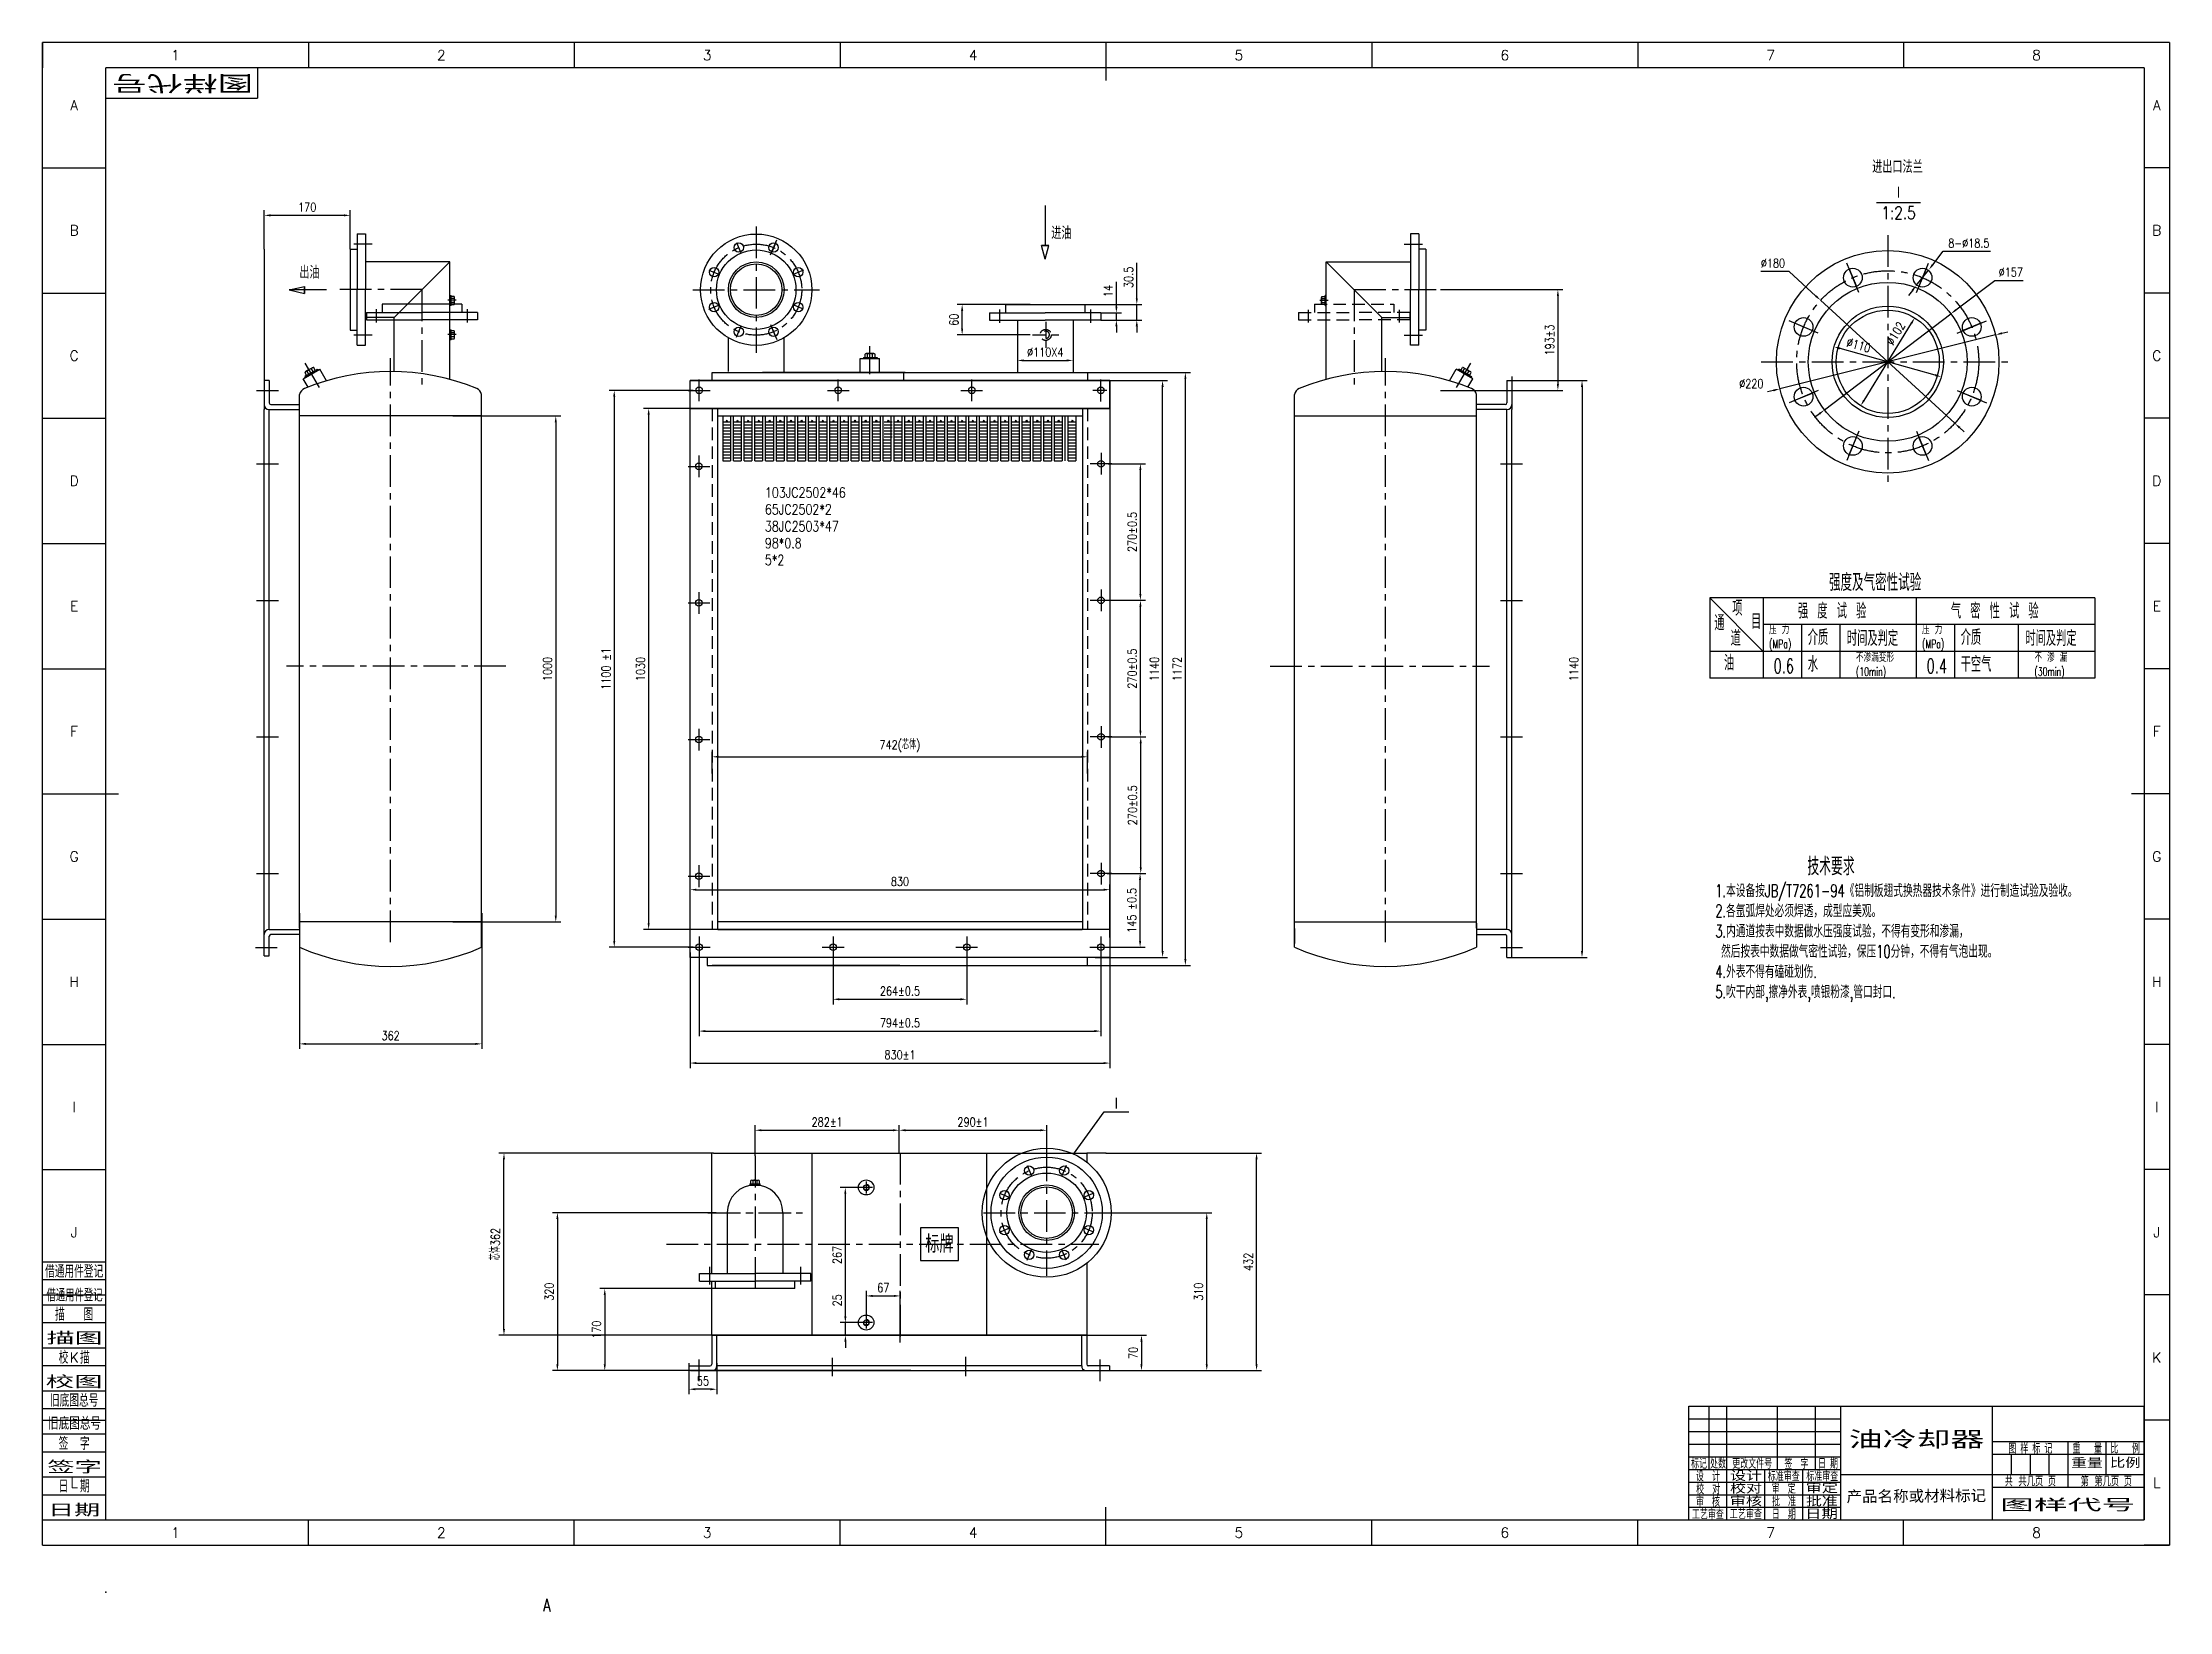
# Model space of a CAD drawing. Header units: millimetres. Extents: x -125 to 4080, y -38 to 3063.
import ezdxf
from ezdxf.enums import TextEntityAlignment as Align

# ---------------------------------------------------------------- set-up
doc = ezdxf.new("R2010")
doc.units = ezdxf.units.MM
doc.header["$LTSCALE"] = 50
for name, pattern in [('CENTER', [2, 1.25, -0.25, 0.25, -0.25]), ('DASHED', [0.75, 0.5, -0.25]), ('G', [2, 1.25, -0.25, 0.25, -0.25])]:
    doc.linetypes.add(name, pattern=pattern)
for name, color, linetype in [('01', 7, 'Continuous'), ('02', 1, 'Continuous'), ('05', 7, 'G'), ('11', 3, 'Continuous'), ('1轮廓实线层', 7, 'Continuous'), ('2细线层', 4, 'Continuous'), ('3中心线层', 1, 'CENTER'), ('4虚线层', 6, 'DASHED'), ('6文字层', 3, 'Continuous'), ('7标注层', 4, 'Continuous'), ('8符号标注层', 4, 'Continuous'), ('图框层', 7, 'Continuous')]:
    doc.layers.add(name, color=color, linetype=linetype)
doc.styles.add('INTECAD', font='txt.shx', dxfattribs={"width": 0.67, "bigfont": 'hzfs.shx'})
doc.styles.add('PC_TEXTSTYLE', font='romans.shx', dxfattribs={"width": 0.8, "bigfont": 'hzfs.shx'})
doc.styles.add('PC_TEXTSTYLE1', font='romans.shx', dxfattribs={"bigfont": 'hzfs.shx'})
doc.styles.add('TH_GBDIM', font='romans.shx', dxfattribs={"width": 0.8, "bigfont": 'gbcbig.shx'})
doc.dimstyles.new('TH_GBDIM', dxfattribs={"dimscale": 5, "dimtxt": 3.5, "dimasz": 2.5, "dimexe": 2, "dimexo": 0, "dimgap": 1.5, "dimtad": 1, "dimdec": 1, "dimdsep": 46, "dimtxsty": 'TH_GBDIM', "dimcen": 2.5, "dimclrd": 130, "dimclre": 130, "dimclrt": 3, "dimadec": 0, "dimazin": 2, "dimtfac": 0.714286, "dimtdec": 1, "dimtmove": 0, "dimatfit": 3, "dimfxl": 0, "dimtolj": 1, "dimtzin": 0, "dimlwd": -1, "dimlwe": -1, "dimarcsym": 0})

msp = doc.modelspace()

# ---------------------------------------------------------------- texts
at = {"color": 3, "style": 'PC_TEXTSTYLE'}
msp.add_text('Ⅰ', height=25, dxfattribs=at).set_placement((1985.24, 953.06))
at = {"layer": '11', "style": 'INTECAD', "width": 0.67}
for s, height, p in [('强度及气密性试验', 34.02, (3406.97, 1978.68)), ('项', 30.24, (3215.55, 1929.72)), ('目', 30.24, (3252.57, 1903.18)), ('强 度 试 验', 30.24, (3345.43, 1924.1)), ('气 密 性 试 验', 30.24, (3647.83, 1924.1)), ('通', 30.24, (3180.13, 1900.77)), ('道', 30.24, (3212.33, 1870.21)), ('时间及判定', 30.24, (3442.34, 1870.06)), ('时间及判定', 30.24, (3795.14, 1870.06)), ('油', 30.24, (3199.3, 1821.48)), ('0.6', 27.972, (3297.45, 1816.31)), ('0.4', 27.972, (3599.85, 1816.31))]:
    msp.add_text(s, height=height, dxfattribs=at).set_placement(p)
at = {"layer": '11', "attachment_point": 1, "style": 'INTECAD'}
for s, insert, char_height, width in [('压 力\\P(MPa)', (3288.51, 1910.08), 16.632, 90.1068), ('介质', (3364.91, 1902.1), 30.24, 119.5445), ('压 力\\P(MPa)', (3590.91, 1910.08), 16.632, 90.1068), ('介质', (3667.31, 1902.1), 30.24, 119.5445), ('不渗漏变形\\P(10min)', (3460.21, 1855.46), 16.632, 111.6121), ('干空气', (3667.31, 1849.18), 30.24, 119.5448), ('不 渗 漏\\P(30min)', (3813.01, 1855.46), 16.632, 111.6121)]:
    msp.add_mtext(s, dxfattribs=dict(at, insert=insert, char_height=char_height, width=width))
at = {"layer": '11', "insert": (3364.91, 1849.18), "char_height": 30.24, "width": 119.5448, "attachment_point": 1, "rotation": 0, "style": 'INTECAD'}
msp.add_mtext('水', dxfattribs=at)
at = {"layer": '1轮廓实线层', "insert": (1303.16, 2183.21), "char_height": 20, "width": 1425.7228, "attachment_point": 1, "style": 'PC_TEXTSTYLE'}
msp.add_mtext('103JC2502*46\\P65JC2502*2\\P38JC2503*47\\P98*0.8\\P5*2', dxfattribs=at)
at = {"layer": '6文字层', "style": 'PC_TEXTSTYLE1'}
for s, p in [('1', (137.81, 3037.58)), ('2', (663.44, 3037.58)), ('3', (1189.06, 3037.58)), ('4', (1714.69, 3037.58)), ('5', (2240.31, 3037.58)), ('6', (2765.94, 3037.58)), ('7', (3291.56, 3037.58)), ('8', (3817.19, 3037.58)), ('A', (-62.5, 2938.83)), ('A', (4055, 2938.83)), ('B', (-62.5, 2691.33)), ('B', (4055, 2691.33)), ('C', (-62.5, 2443.83)), ('C', (4055, 2443.83)), ('D', (-62.5, 2196.33)), ('D', (4055, 2196.33)), ('E', (-62.5, 1948.83)), ('E', (4055, 1948.83)), ('F', (-62.5, 1701.33)), ('F', (4055, 1701.33)), ('G', (-62.5, 1453.83)), ('G', (4055, 1453.83)), ('H', (-62.5, 1206.33)), ('H', (4055, 1206.33)), ('I', (-62.5, 958.83)), ('I', (4055, 958.83)), ('J', (-62.5, 711.33)), ('J', (4055, 711.33)), ('K', (-62.5, 463.83)), ('K', (4055, 463.83)), ('L', (-62.5, 216.33)), ('L', (4055, 216.33)), ('1', (137.81, 117.58)), ('2', (663.44, 117.58)), ('3', (1189.06, 117.58)), ('4', (1714.69, 117.58)), ('5', (2240.31, 117.58)), ('6', (2765.94, 117.58)), ('7', (3291.56, 117.58)), ('8', (3817.19, 117.58))]:
    msp.add_text(s, height=20, dxfattribs=at).set_placement(p, align=Align.MIDDLE)
at = {"layer": '6文字层', "style": 'PC_TEXTSTYLE'}
for s, height, width, p in [('进出口法兰', 25, 0.8, (3542.27, 2797.1)), ('进油', 25, 0.8, (1889.32, 2666.34)), ('出油', 25, 0.8, (402.71, 2588.45)), ('技术要求', 35, 0.667, (3410.85, 1406.26)), ('标牌', 35, 0.8, (1648.16, 660.07))]:
    msp.add_text(s, height=height, dxfattribs=dict(at, width=width)).set_placement(p, align=Align.BOTTOM_CENTER)
at = {"layer": '6文字层', "style": 'PC_TEXTSTYLE', "width": 0.667}
for s, p in [('1.本设备按JB/T7261-94《铝制板翅式换热器技术条件》进行制造试验及验收。', (3182.01, 1366.26)), ('2.各氩弧焊处必须焊透，成型应美观。', (3182.01, 1326.26)), ('3.内通道按表中数据做水压强度试验，不得有变形和渗漏，', (3182.01, 1286.26)), (' 然后按表中数据做气密性试验，保压10分钟，不得有气泡出现。', (3182.01, 1246.26)), ('4.外表不得有磕碰划伤.', (3182.01, 1206.26)), ('5.吹干内部,擦净外表,喷银粉漆,管口封口.', (3182.01, 1166.26))]:
    msp.add_text(s, height=25, dxfattribs=at).set_placement(p, align=Align.BOTTOM_LEFT)
at = {"layer": '6文字层', "color": 3, "style": 'PC_TEXTSTYLE'}
for s, width, p in [('借通用件登记', 0.667, (-62.5, 635.08)), ('描   图', 0.6667, (-62.5, 550.08)), ('校  描', 0.667, (-62.5, 465.08)), ('旧底图总号', 0.667, (-62.5, 380.08)), ('签  字', 0.667, (-62.5, 295.08)), ('日  期', 0.667, (-62.47, 210.58))]:
    msp.add_text(s, height=25, dxfattribs=dict(at, width=width)).set_placement(p, align=Align.MIDDLE)
at = {"layer": '6文字层', "style": 'PC_TEXTSTYLE', "width": 0.667}
for s, p in [(' 图 样 标 记 ', (3805, 285.08)), (' 重   量 ', (3917.5, 285.08)), (' 比   例 ', (3992.5, 285.08)), ('标记', (3150, 255.08)), ('处数', (3187.5, 255.08)), (' 更改文件号 ', (3255, 255.08)), (' 签  字 ', (3342.45, 254.44)), (' 日 期 ', (3405, 255.08)), (' 设  计 ', (3167.5, 230.08)), (' 校  对 ', (3168.01, 204.44)), ('标准审查', (3317.5, 230.08)), (' 审  定 ', (3317.33, 205.96)), ('共        页', (3805, 220.08)), ('第        页', (3955, 220.08)), (' 审  核 ', (3167.5, 180.08)), ('批  准', (3317.84, 180.58)), ('工艺审查', (3167.5, 155.08)), (' 日  期 ', (3317.5, 155.08))]:
    msp.add_text(s, height=17.5, dxfattribs=at).set_placement(p, align=Align.MIDDLE)
at = {"layer": '6文字层', "style": 'PC_TEXTSTYLE'}
for s, insert, char_height, attachment_point in [('Ⅰ', (3544.39, 2753.5), 24.75, 8), ('1:2.5', (3544.39, 2713.75), 24.745, 8), ('A', (871.88, -25.83), 24.75, 5)]:
    msp.add_mtext(s, dxfattribs=dict(at, insert=insert, char_height=char_height, attachment_point=attachment_point))
at = {"layer": '6文字层', "style": 'PC_TEXTSTYLE', "width": 2.827942}
msp.add_attdef('图样代号', text='图样代号', height=35, rotation=180, dxfattribs=at).set_placement((291.2, 3000.56), (11.73, 3000.56), align=Align.FIT)
at = {"layer": '6文字层', "style": 'PC_TEXTSTYLE'}
for tag, text, width, p, p2 in [('借通用件登记', '借通用件登记', 1.029154, (-117.22, 574.36), (-6.27, 574.36)), ('描图', '描图', 3.353326, (-117.22, 489.38), (-6.27, 489.38)), ('校图', '校图', 3.399262, (-118.74, 402.88), (-6.27, 402.88)), ('旧底图总号', '旧底图总号', 1.181211, (-114.18, 320.93), (-9.31, 320.93)), ('签字', '签字', 3.130996, (-115.7, 234.43), (-7.79, 234.43)), ('日期', '日期', 3.022883, (-114.18, 149.45), (-10.83, 149.45))]:
    msp.add_attdef(tag, text=text, height=25, dxfattribs=dict(at, width=width)).set_placement(p, p2, align=Align.FIT)
at = {"layer": '6文字层', "style": 'PC_TEXTSTYLE', "flags": 8}
for tag, height, width, p, p2 in [('油冷却器', 35, 2.657934, (3446.08, 283.73), (3713.88, 283.73)), ('重量', 17.5, 2.575775, (3885.62, 245.14), (3948.27, 245.14)), ('比例', 17.5, 2.509835, (3962.36, 245.66), (4022.92, 245.66)), ('校对', 17.5, 2.584819, (3211.17, 194.96), (3274.53, 194.96)), ('设计', 17.5, 2.626176, (3211.17, 219.8), (3274.53, 219.8)), ('标准审查', 17.5, 1.26155, (3362.04, 219.15), (3425.1, 219.15)), ('审定', 17.5, 2.609197, (3360.99, 195.61), (3424.45, 195.61)), ('共几页', 17.5, 1.339292, (3781.22, 209.31), (3830.59, 209.31)), ('第几页', 17.5, 1.327681, (3931.56, 209.31), (3980.51, 209.31)), ('审核', 17.5, 2.606115, (3210.65, 169.46), (3274.53, 169.46)), ('批准', 17.5, 2.608434, (3361.51, 169.46), (3424.45, 169.46)), ('图样代号', 25, 3.78639, (3745.2, 159.36), (4012.47, 159.36)), ('工艺审查', 17.5, 1.277902, (3210.65, 144.61), (3274.53, 144.61)), ('日期', 17.5, 2.708793, (3359.62, 144.61), (3424.45, 144.61))]:
    msp.add_attdef(tag, text='', height=height, dxfattribs=dict(at, width=width)).set_placement(p, p2, align=Align.FIT)
at = {"layer": '6文字层', "style": 'PC_TEXTSTYLE', "width": 1.698465, "flags": 8}
msp.add_attdef('产品名称或材料标记', text='', height=25, rotation=0.4655, dxfattribs=at).set_placement((3441.76, 175.55), (3717.6, 177.79), align=Align.FIT)

# ---------------------------------------------------------------- blocks, each defined once
blk = doc.blocks.new('*D5')
at = {"layer": '7标注层', "color": 130}
blk.add_line((3616.8, 2405.3), (3429.1, 2457.9), dxfattribs=at)
for points in [[(3429.6, 2459.9), (3428.5, 2455.9), (3417, 2461.2)], [(3617.4, 2407.3), (3616.3, 2403.3), (3628.9, 2401.9)]]:
    blk.add_solid(points, dxfattribs=at)
at = {"layer": 'Defpoints', "color": 0}
for p in [(3417, 2461.2), (3628.9, 2401.9)]:
    blk.add_point(p, dxfattribs=at)
at = {"layer": '7标注层', "color": 3, "insert": (3465.5, 2464.5), "char_height": 17.5, "attachment_point": 5, "rotation": 344.3529, "style": 'TH_GBDIM'}
blk.add_mtext('\\A1;%%c110{}{}', dxfattribs=at)
blk = doc.blocks.new('*D6')
at = {"layer": '7标注层', "color": 130}
for p, q in [((3328, 2610.2), (3271.8, 2610.2)), ((3381, 2561.6), (3328, 2610.2)), ((3655.7, 2310), (3390.2, 2553.2)), ((3664.9, 2301.5), (3674.1, 2293.1))]:
    blk.add_line(p, q, dxfattribs=at)
for points in [[(3382.4, 2563.2), (3379.6, 2560.1), (3390.2, 2553.2)], [(3666.3, 2303.1), (3663.5, 2300), (3655.7, 2310)]]:
    blk.add_solid(points, dxfattribs=at)
at = {"layer": 'Defpoints', "color": 0}
for p in [(3390.2, 2553.2), (3655.7, 2310)]:
    blk.add_point(p, dxfattribs=at)
at = {"layer": '7标注层', "color": 3, "insert": (3296.2, 2626.5), "char_height": 17.5, "attachment_point": 5, "style": 'TH_GBDIM'}
blk.add_mtext('\\A1;%%c180{}{}', dxfattribs=at)
blk = doc.blocks.new('*D7')
at = {"layer": '7标注层', "color": 130}
for p, q in [((3736.4, 2484.9), (3309.5, 2378.2)), ((3748.5, 2488), (3760.6, 2491)), ((3297.4, 2375.2), (3285.3, 2372.2))]:
    blk.add_line(p, q, dxfattribs=at)
for points in [[(3748, 2490), (3749, 2486), (3736.4, 2484.9)], [(3296.9, 2377.2), (3297.9, 2373.2), (3309.5, 2378.2)]]:
    blk.add_solid(points, dxfattribs=at)
at = {"layer": 'Defpoints', "color": 0}
for p in [(3736.4, 2484.9), (3309.5, 2378.2)]:
    blk.add_point(p, dxfattribs=at)
at = {"layer": '7标注层', "color": 3, "insert": (3253.4, 2388.4), "char_height": 17.5, "attachment_point": 5, "style": 'TH_GBDIM'}
blk.add_mtext('\\A1;%%c220{}{}', dxfattribs=at)
blk = doc.blocks.new('*D8')
at = {"layer": '7标注层', "color": 130}
for p, q in [((3612, 2623.4), (3632.9, 2650)), ((3632.9, 2650), (3726.4, 2650)), ((3579.4, 2582.2), (3604.2, 2613.6)), ((3571.7, 2572.4), (3564, 2562.5))]:
    blk.add_line(p, q, dxfattribs=at)
for points in [[(3610.3, 2624.7), (3613.6, 2622.1), (3604.2, 2613.6)], [(3570.1, 2573.7), (3573.3, 2571.1), (3579.4, 2582.2)]]:
    blk.add_solid(points, dxfattribs=at)
at = {"layer": 'Defpoints', "color": 0}
for p in [(3604.2, 2613.6), (3579.4, 2582.2)]:
    blk.add_point(p, dxfattribs=at)
at = {"layer": '7标注层', "color": 3, "insert": (3683.4, 2666.2), "char_height": 17.5, "attachment_point": 5, "style": 'TH_GBDIM'}
blk.add_mtext('\\A1;8-%%c18.5{}{}', dxfattribs=at)
blk = doc.blocks.new('*D9')
at = {"layer": '7标注层', "color": 130}
for p, q in [((3657.9, 2534.2), (3734.5, 2592.5)), ((3734.5, 2592.5), (3790.7, 2592.5)), ((3398, 2336.5), (3647.9, 2526.6)), ((3388, 2329), (3378.1, 2321.4))]:
    blk.add_line(p, q, dxfattribs=at)
for points in [[(3656.6, 2535.9), (3659.1, 2532.5), (3647.9, 2526.6)], [(3386.8, 2330.6), (3389.3, 2327.3), (3398, 2336.5)]]:
    blk.add_solid(points, dxfattribs=at)
at = {"layer": 'Defpoints', "color": 0}
for p in [(3647.9, 2526.6), (3398, 2336.5)]:
    blk.add_point(p, dxfattribs=at)
at = {"layer": '7标注层', "color": 3, "insert": (3766.3, 2608.7), "char_height": 17.5, "attachment_point": 5, "style": 'TH_GBDIM'}
blk.add_mtext('\\A1;%%c157{}{}', dxfattribs=at)
blk = doc.blocks.new('*D10')
at = {"layer": '7标注层', "color": 130}
blk.add_line((3476.1, 2355.3), (3569.8, 2507.8), dxfattribs=at)
for points in [[(3568.1, 2508.9), (3571.6, 2506.7), (3576.4, 2518.5)], [(3474.3, 2356.4), (3477.8, 2354.3), (3469.5, 2344.7)]]:
    blk.add_solid(points, dxfattribs=at)
at = {"layer": 'Defpoints', "color": 0}
for p in [(3576.4, 2518.5), (3469.5, 2344.7)]:
    blk.add_point(p, dxfattribs=at)
at = {"layer": '7标注层', "color": 3, "insert": (3538.4, 2487.7), "char_height": 17.5, "attachment_point": 5, "rotation": 58.4035, "style": 'TH_GBDIM'}
blk.add_mtext('\\A1;%%c102{}{}', dxfattribs=at)
blk = doc.blocks.new('*D29')
at = {"layer": '7标注层', "color": 130}
for p, q in [((1802.4, 2449.9), (1802.4, 2424.3)), ((1912.4, 2449.9), (1912.4, 2424.3)), ((1814.9, 2434.3), (1899.9, 2434.3))]:
    blk.add_line(p, q, dxfattribs=at)
for points in [[(1814.9, 2436.4), (1814.9, 2432.2), (1802.4, 2434.3)], [(1899.9, 2436.4), (1899.9, 2432.2), (1912.4, 2434.3)]]:
    blk.add_solid(points, dxfattribs=at)
at = {"layer": 'Defpoints', "color": 0}
for p in [(1802.4, 2449.9), (1912.4, 2449.9), (1912.4, 2434.3)]:
    blk.add_point(p, dxfattribs=at)
at = {"layer": '7标注层', "color": 3, "insert": (1857.4, 2450.6), "char_height": 17.5, "attachment_point": 5, "style": 'TH_GBDIM'}
blk.add_mtext('\\A1;%%c110X4{}{}', dxfattribs=at)
blk = doc.blocks.new('*D27')
at = {"layer": '7标注层', "color": 130}
for p, q in [((1998, 2540.7), (1998, 2589.5)), ((1967.4, 2528.2), (2008, 2528.2)), ((1998, 2514.2), (1998, 2528.2)), ((1967.4, 2514.2), (2008, 2514.2)), ((1998, 2501.7), (1998, 2489.2))]:
    blk.add_line(p, q, dxfattribs=at)
for points in [[(1996, 2540.7), (2000.1, 2540.7), (1998, 2528.2)], [(1996, 2501.7), (2000.1, 2501.7), (1998, 2514.2)]]:
    blk.add_solid(points, dxfattribs=at)
at = {"layer": 'Defpoints', "color": 0}
for p in [(1967.4, 2528.2), (1967.4, 2514.2), (1998, 2514.2)]:
    blk.add_point(p, dxfattribs=at)
at = {"layer": '7标注层', "color": 3, "insert": (1981.8, 2571.4), "char_height": 17.5, "attachment_point": 5, "rotation": 90, "style": 'TH_GBDIM'}
blk.add_mtext('\\A1;14', dxfattribs=at)
blk = doc.blocks.new('*D28')
at = {"layer": '7标注层', "color": 130}
for p, q in [((2038.4, 2557.2), (2038.4, 2627.4)), ((1935.9, 2544.7), (2048.4, 2544.7)), ((2038.4, 2514.2), (2038.4, 2544.7)), ((1967.4, 2514.2), (2048.4, 2514.2)), ((2038.4, 2501.7), (2038.4, 2489.2))]:
    blk.add_line(p, q, dxfattribs=at)
for points in [[(2036.3, 2557.2), (2040.5, 2557.2), (2038.4, 2544.7)], [(2036.3, 2501.7), (2040.5, 2501.7), (2038.4, 2514.2)]]:
    blk.add_solid(points, dxfattribs=at)
at = {"layer": 'Defpoints', "color": 0}
for p in [(1935.9, 2544.7), (1967.4, 2514.2), (2038.4, 2514.2)]:
    blk.add_point(p, dxfattribs=at)
at = {"layer": '7标注层', "color": 3, "insert": (2022.2, 2598.5), "char_height": 17.5, "attachment_point": 5, "rotation": 90, "style": 'TH_GBDIM'}
blk.add_mtext('\\A1;30.5', dxfattribs=at)
blk = doc.blocks.new('*D30')
at = {"layer": '7标注层', "color": 130}
for p, q in [((313.2, 2654.2), (313.2, 2731)), ((470.7, 2721), (325.7, 2721)), ((483.2, 2654.2), (483.2, 2731))]:
    blk.add_line(p, q, dxfattribs=at)
for points in [[(325.7, 2723.1), (325.7, 2718.9), (313.2, 2721)], [(470.7, 2723.1), (470.7, 2718.9), (483.2, 2721)]]:
    blk.add_solid(points, dxfattribs=at)
at = {"layer": 'Defpoints', "color": 0}
for p in [(313.2, 2721), (313.2, 2654.2), (483.2, 2654.2)]:
    blk.add_point(p, dxfattribs=at)
at = {"layer": '7标注层', "color": 3, "insert": (398.2, 2737.2), "char_height": 17.5, "attachment_point": 5, "style": 'TH_GBDIM'}
blk.add_mtext('\\A1;170', dxfattribs=at)
blk = doc.blocks.new('*D32')
at = {"layer": '7标注层', "color": 130}
for p, q in [((1568.7, 867.8), (1568.7, 922.8)), ((1581.2, 912.8), (1847.7, 912.8)), ((1860.2, 874.8), (1860.2, 922.8))]:
    blk.add_line(p, q, dxfattribs=at)
for points in [[(1581.2, 914.9), (1581.2, 910.8), (1568.7, 912.8)], [(1847.7, 914.9), (1847.7, 910.8), (1860.2, 912.8)]]:
    blk.add_solid(points, dxfattribs=at)
at = {"layer": 'Defpoints', "color": 0}
for p in [(1860.2, 912.8), (1568.7, 867.8), (1860.2, 874.8)]:
    blk.add_point(p, dxfattribs=at)
at = {"layer": '7标注层', "color": 3, "insert": (1714.4, 929.1), "char_height": 17.5, "attachment_point": 5, "style": 'TH_GBDIM'}
blk.add_mtext('\\A1;290{}{%%p1}', dxfattribs=at)
blk = doc.blocks.new('*D31')
at = {"layer": '7标注层', "color": 130}
for p, q in [((1283.7, 862.1), (1283.7, 922.8)), ((1296.2, 912.8), (1556.2, 912.8)), ((1568.7, 867.8), (1568.7, 922.8))]:
    blk.add_line(p, q, dxfattribs=at)
for points in [[(1296.2, 914.9), (1296.2, 910.8), (1283.7, 912.8)], [(1556.2, 914.9), (1556.2, 910.8), (1568.7, 912.8)]]:
    blk.add_solid(points, dxfattribs=at)
at = {"layer": 'Defpoints', "color": 0}
for p in [(1568.7, 912.8), (1283.7, 862.1), (1568.7, 867.8)]:
    blk.add_point(p, dxfattribs=at)
at = {"layer": '7标注层', "color": 3, "insert": (1426.2, 929.1), "char_height": 17.5, "attachment_point": 5, "style": 'TH_GBDIM'}
blk.add_mtext('\\A1;282{}{%%p1}', dxfattribs=at)
blk = doc.blocks.new('*D33')
at = {"layer": '7标注层', "color": 130}
for p, q in [((1827.9, 2544.7), (1683.1, 2544.7)), ((1693.1, 2497.3), (1693.1, 2532.2)), ((1827.9, 2484.8), (1683.1, 2484.8))]:
    blk.add_line(p, q, dxfattribs=at)
for points in [[(1691, 2532.2), (1695.2, 2532.2), (1693.1, 2544.7)], [(1691, 2497.3), (1695.2, 2497.3), (1693.1, 2484.8)]]:
    blk.add_solid(points, dxfattribs=at)
at = {"layer": 'Defpoints', "color": 0}
for p in [(1693.1, 2544.7), (1827.9, 2544.7), (1827.9, 2484.8)]:
    blk.add_point(p, dxfattribs=at)
at = {"layer": '7标注层', "color": 3, "insert": (1676.9, 2514.7), "char_height": 17.5, "attachment_point": 5, "rotation": 90, "style": 'TH_GBDIM'}
blk.add_mtext('\\A1;60{}{}', dxfattribs=at)
blk = doc.blocks.new('*D34')
at = {"layer": '7标注层', "color": 130}
for p, q in [((1438.1, 1267.6), (1438.1, 1161.7)), ((1702.1, 1267.6), (1702.1, 1161.7)), ((1450.6, 1171.7), (1689.6, 1171.7))]:
    blk.add_line(p, q, dxfattribs=at)
for points in [[(1450.6, 1173.8), (1450.6, 1169.6), (1438.1, 1171.7)], [(1689.6, 1173.8), (1689.6, 1169.6), (1702.1, 1171.7)]]:
    blk.add_solid(points, dxfattribs=at)
at = {"layer": 'Defpoints', "color": 0}
for p in [(1438.1, 1267.6), (1702.1, 1267.6), (1702.1, 1171.7)]:
    blk.add_point(p, dxfattribs=at)
at = {"layer": '7标注层', "color": 3, "insert": (1570.1, 1188), "char_height": 17.5, "attachment_point": 5, "style": 'TH_GBDIM'}
blk.add_mtext('\\A1;264{}{%%p0.5}', dxfattribs=at)
blk = doc.blocks.new('*D35')
at = {"layer": '7标注层', "color": 130}
for p, q in [((686.4, 2324.5), (899.7, 2324.5)), ((889.7, 2312), (889.7, 1337)), ((686.4, 1324.5), (899.7, 1324.5))]:
    blk.add_line(p, q, dxfattribs=at)
for points in [[(887.6, 2312), (891.8, 2312), (889.7, 2324.5)], [(887.6, 1337), (891.8, 1337), (889.7, 1324.5)]]:
    blk.add_solid(points, dxfattribs=at)
at = {"layer": 'Defpoints', "color": 0}
for p in [(686.4, 2324.5), (686.4, 1324.5), (889.7, 1324.5)]:
    blk.add_point(p, dxfattribs=at)
at = {"layer": '7标注层', "color": 3, "insert": (873.4, 1824.5), "char_height": 17.5, "attachment_point": 5, "rotation": 90, "style": 'TH_GBDIM'}
blk.add_mtext('\\A1;1000{}{}', dxfattribs=at)
blk = doc.blocks.new('*D36')
at = {"layer": '7标注层', "color": 130}
for p, q in [((1888.3, 2410.5), (2144.4, 2410.5)), ((2134.4, 1251), (2134.4, 2398)), ((1888.3, 1238.5), (2144.4, 1238.5))]:
    blk.add_line(p, q, dxfattribs=at)
for points in [[(2132.4, 2398), (2136.5, 2398), (2134.4, 2410.5)], [(2132.4, 1251), (2136.5, 1251), (2134.4, 1238.5)]]:
    blk.add_solid(points, dxfattribs=at)
at = {"layer": 'Defpoints', "color": 0}
for p in [(1888.3, 2410.5), (2134.4, 2410.5), (1888.3, 1238.5)]:
    blk.add_point(p, dxfattribs=at)
at = {"layer": '7标注层', "color": 3, "insert": (2118.2, 1824.5), "char_height": 17.5, "attachment_point": 5, "rotation": 90, "style": 'TH_GBDIM'}
blk.add_mtext('\\A1;1172{}{}', dxfattribs=at)
blk = doc.blocks.new('*D37')
at = {"layer": '7标注层', "color": 130}
for p, q in [((1955.9, 2394.5), (2099.4, 2394.5)), ((2089.4, 1267), (2089.4, 2382)), ((1955.9, 1254.5), (2099.4, 1254.5))]:
    blk.add_line(p, q, dxfattribs=at)
for points in [[(2087.3, 2382), (2091.5, 2382), (2089.4, 2394.5)], [(2087.3, 1267), (2091.5, 1267), (2089.4, 1254.5)]]:
    blk.add_solid(points, dxfattribs=at)
at = {"layer": 'Defpoints', "color": 0}
for p in [(1955.9, 2394.5), (2089.4, 2394.5), (1955.9, 1254.5)]:
    blk.add_point(p, dxfattribs=at)
at = {"layer": '7标注层', "color": 3, "insert": (2073.1, 1824.5), "char_height": 17.5, "attachment_point": 5, "rotation": 90, "style": 'TH_GBDIM'}
blk.add_mtext('\\A1;1140{}{}', dxfattribs=at)
blk = doc.blocks.new('*D38')
at = {"layer": '7标注层', "color": 130}
for p, q in [((383.2, 1341.7), (383.2, 1073.5)), ((743.2, 1341.7), (743.2, 1073.5)), ((395.7, 1083.5), (730.7, 1083.5))]:
    blk.add_line(p, q, dxfattribs=at)
for points in [[(395.7, 1085.6), (395.7, 1081.5), (383.2, 1083.5)], [(730.7, 1085.6), (730.7, 1081.5), (743.2, 1083.5)]]:
    blk.add_solid(points, dxfattribs=at)
at = {"layer": 'Defpoints', "color": 0}
for p in [(383.2, 1341.7), (743.2, 1341.7), (743.2, 1083.5)]:
    blk.add_point(p, dxfattribs=at)
at = {"layer": '7标注层', "color": 3, "insert": (563.2, 1099.8), "char_height": 17.5, "attachment_point": 5, "style": 'TH_GBDIM'}
blk.add_mtext('\\A1;362{}{}', dxfattribs=at)
blk = doc.blocks.new('*D39')
at = {"layer": '7标注层', "color": 130}
for p, q in [((1226.2, 599.8), (976.6, 599.8)), ((986.6, 587.3), (986.6, 450.3)), ((1226.2, 437.8), (976.6, 437.8))]:
    blk.add_line(p, q, dxfattribs=at)
for points in [[(984.5, 587.3), (988.6, 587.3), (986.6, 599.8)], [(984.5, 450.3), (988.6, 450.3), (986.6, 437.8)]]:
    blk.add_solid(points, dxfattribs=at)
at = {"layer": 'Defpoints', "color": 0}
for p in [(1226.2, 599.8), (986.6, 437.8), (1226.2, 437.8)]:
    blk.add_point(p, dxfattribs=at)
at = {"layer": '7标注层', "color": 3, "insert": (970.3, 518.8), "char_height": 17.5, "attachment_point": 5, "rotation": 90, "style": 'TH_GBDIM'}
blk.add_mtext('\\A1;170{}{}', dxfattribs=at)
blk = doc.blocks.new('*D40')
at = {"layer": '7标注层', "color": 130}
for p, q in [((1206.6, 749.8), (882.9, 749.8)), ((892.9, 737.3), (892.9, 450.3)), ((1206.6, 437.8), (882.9, 437.8))]:
    blk.add_line(p, q, dxfattribs=at)
for points in [[(890.8, 737.3), (895, 737.3), (892.9, 749.8)], [(890.8, 450.3), (895, 450.3), (892.9, 437.8)]]:
    blk.add_solid(points, dxfattribs=at)
at = {"layer": 'Defpoints', "color": 0}
for p in [(1206.6, 749.8), (892.9, 437.8), (1206.6, 437.8)]:
    blk.add_point(p, dxfattribs=at)
at = {"layer": '7标注层', "color": 3, "insert": (876.6, 593.8), "char_height": 17.5, "attachment_point": 5, "rotation": 90, "style": 'TH_GBDIM'}
blk.add_mtext('\\A1;320{}{}', dxfattribs=at)
blk = doc.blocks.new('*D41')
at = {"layer": '7标注层', "color": 130}
for p, q in [((1973.9, 749.8), (2186.7, 749.8)), ((2176.7, 450.3), (2176.7, 737.3)), ((1973.9, 437.8), (2186.7, 437.8))]:
    blk.add_line(p, q, dxfattribs=at)
for points in [[(2174.6, 737.3), (2178.8, 737.3), (2176.7, 749.8)], [(2174.6, 450.3), (2178.8, 450.3), (2176.7, 437.8)]]:
    blk.add_solid(points, dxfattribs=at)
at = {"layer": 'Defpoints', "color": 0}
for p in [(1973.9, 749.8), (2176.7, 749.8), (1973.9, 437.8)]:
    blk.add_point(p, dxfattribs=at)
at = {"layer": '7标注层', "color": 3, "insert": (2160.5, 593.8), "char_height": 17.5, "attachment_point": 5, "rotation": 90, "style": 'TH_GBDIM'}
blk.add_mtext('\\A1;310{}{}', dxfattribs=at)
blk = doc.blocks.new('*D42')
at = {"layer": '7标注层', "color": 130}
for p, q in [((1173.1, 1257.3), (1173.1, 1098.8)), ((1967.1, 1257.3), (1967.1, 1098.8)), ((1185.6, 1108.8), (1954.6, 1108.8))]:
    blk.add_line(p, q, dxfattribs=at)
for points in [[(1185.6, 1110.9), (1185.6, 1106.7), (1173.1, 1108.8)], [(1954.6, 1110.9), (1954.6, 1106.7), (1967.1, 1108.8)]]:
    blk.add_solid(points, dxfattribs=at)
at = {"layer": 'Defpoints', "color": 0}
for p in [(1173.1, 1257.3), (1967.1, 1257.3), (1967.1, 1108.8)]:
    blk.add_point(p, dxfattribs=at)
at = {"layer": '7标注层', "color": 3, "insert": (1570.1, 1125), "char_height": 17.5, "attachment_point": 5, "style": 'TH_GBDIM'}
blk.add_mtext('\\A1;794{}{%%p0.5}', dxfattribs=at)
blk = doc.blocks.new('*D43')
at = {"layer": '7标注层', "color": 130}
for p, q in [((1168.9, 2339.5), (1063.3, 2339.5)), ((1073.3, 2327), (1073.3, 1322)), ((1168.9, 1309.5), (1063.3, 1309.5))]:
    blk.add_line(p, q, dxfattribs=at)
for points in [[(1071.2, 2327), (1075.4, 2327), (1073.3, 2339.5)], [(1071.2, 1322), (1075.4, 1322), (1073.3, 1309.5)]]:
    blk.add_solid(points, dxfattribs=at)
at = {"layer": 'Defpoints', "color": 0}
for p in [(1168.9, 2339.5), (1073.3, 1309.5), (1168.9, 1309.5)]:
    blk.add_point(p, dxfattribs=at)
at = {"layer": '7标注层', "color": 3, "insert": (1057.1, 1824.5), "char_height": 17.5, "attachment_point": 5, "rotation": 90, "style": 'TH_GBDIM'}
blk.add_mtext('\\A1;1030{}{}', dxfattribs=at)
blk = doc.blocks.new('*D44')
at = {"layer": '7标注层', "color": 130}
for p, q in [((1155.1, 1293.7), (1155.1, 1398.3)), ((1167.6, 1388.3), (1972.6, 1388.3)), ((1985.1, 1293.7), (1985.1, 1398.3))]:
    blk.add_line(p, q, dxfattribs=at)
for points in [[(1167.6, 1390.3), (1167.6, 1386.2), (1155.1, 1388.3)], [(1972.6, 1390.3), (1972.6, 1386.2), (1985.1, 1388.3)]]:
    blk.add_solid(points, dxfattribs=at)
at = {"layer": 'Defpoints', "color": 0}
for p in [(1985.1, 1388.3), (1155.1, 1293.7), (1985.1, 1293.7)]:
    blk.add_point(p, dxfattribs=at)
at = {"layer": '7标注层', "color": 3, "insert": (1570.1, 1404.5), "char_height": 17.5, "attachment_point": 5, "style": 'TH_GBDIM'}
blk.add_mtext('\\A1;830{}{}', dxfattribs=at)
blk = doc.blocks.new('*D45')
at = {"layer": '7标注层', "color": 130}
for p, q in [((1199.1, 1617.7), (1199.1, 1660.9)), ((1211.6, 1650.9), (1928.6, 1650.9)), ((1941.1, 1617.7), (1941.1, 1660.9))]:
    blk.add_line(p, q, dxfattribs=at)
for points in [[(1211.6, 1653), (1211.6, 1648.9), (1199.1, 1650.9)], [(1928.6, 1653), (1928.6, 1648.9), (1941.1, 1650.9)]]:
    blk.add_solid(points, dxfattribs=at)
at = {"layer": 'Defpoints', "color": 0}
for p in [(1941.1, 1650.9), (1199.1, 1617.7), (1941.1, 1617.7)]:
    blk.add_point(p, dxfattribs=at)
at = {"layer": '7标注层', "color": 3, "insert": (1570.1, 1671.8), "char_height": 17.5, "attachment_point": 5, "style": 'TH_GBDIM'}
blk.add_mtext('\\A1;742(芯体){}{}', dxfattribs=at)
blk = doc.blocks.new('*D46')
at = {"layer": '7标注层', "color": 130}
for p, q in [((1979.6, 1420.2), (2054.9, 1420.2)), ((2044.9, 1287), (2044.9, 1407.7)), ((1979.6, 1274.5), (2054.9, 1274.5))]:
    blk.add_line(p, q, dxfattribs=at)
for points in [[(2042.8, 1407.7), (2047, 1407.7), (2044.9, 1420.2)], [(2042.8, 1287), (2047, 1287), (2044.9, 1274.5)]]:
    blk.add_solid(points, dxfattribs=at)
at = {"layer": 'Defpoints', "color": 0}
for p in [(1979.6, 1420.2), (2044.9, 1420.2), (1979.6, 1274.5)]:
    blk.add_point(p, dxfattribs=at)
at = {"layer": '7标注层', "color": 3, "insert": (2028.6, 1347.3), "char_height": 17.5, "attachment_point": 5, "rotation": 90, "style": 'TH_GBDIM'}
blk.add_mtext('\\A1;145 {}{%%p0.5}', dxfattribs=at)
blk = doc.blocks.new('*D47')
at = {"layer": '7标注层', "color": 130}
for p, q in [((1980.8, 1690.2), (2056.2, 1690.2)), ((2046.2, 1432.7), (2046.2, 1677.7)), ((1980.8, 1420.2), (2056.2, 1420.2))]:
    blk.add_line(p, q, dxfattribs=at)
for points in [[(2044.1, 1677.7), (2048.2, 1677.7), (2046.2, 1690.2)], [(2044.1, 1432.7), (2048.2, 1432.7), (2046.2, 1420.2)]]:
    blk.add_solid(points, dxfattribs=at)
at = {"layer": 'Defpoints', "color": 0}
for p in [(1980.8, 1690.2), (2046.2, 1690.2), (1980.8, 1420.2)]:
    blk.add_point(p, dxfattribs=at)
at = {"layer": '7标注层', "color": 3, "insert": (2029.9, 1555.2), "char_height": 17.5, "attachment_point": 5, "rotation": 90, "style": 'TH_GBDIM'}
blk.add_mtext('\\A1;270{}{%%p0.5}', dxfattribs=at)
blk = doc.blocks.new('*D48')
at = {"layer": '7标注层', "color": 130}
for p, q in [((2017.9, 1960.2), (2055.6, 1960.2)), ((2045.6, 1702.7), (2045.6, 1947.7)), ((2017.9, 1690.2), (2055.6, 1690.2))]:
    blk.add_line(p, q, dxfattribs=at)
for points in [[(2043.5, 1947.7), (2047.7, 1947.7), (2045.6, 1960.2)], [(2043.5, 1702.7), (2047.7, 1702.7), (2045.6, 1690.2)]]:
    blk.add_solid(points, dxfattribs=at)
at = {"layer": 'Defpoints', "color": 0}
for p in [(2017.9, 1960.2), (2045.6, 1960.2), (2017.9, 1690.2)]:
    blk.add_point(p, dxfattribs=at)
at = {"layer": '7标注层', "color": 3, "insert": (2029.3, 1825.2), "char_height": 17.5, "attachment_point": 5, "rotation": 90, "style": 'TH_GBDIM'}
blk.add_mtext('\\A1;270{}{%%p0.5}', dxfattribs=at)
blk = doc.blocks.new('*D49')
at = {"layer": '7标注层', "color": 130}
for p, q in [((1981.7, 2230.2), (2055.5, 2230.2)), ((2045.5, 1972.7), (2045.5, 2217.7)), ((1981.7, 1960.2), (2055.5, 1960.2))]:
    blk.add_line(p, q, dxfattribs=at)
for points in [[(2043.4, 2217.7), (2047.6, 2217.7), (2045.5, 2230.2)], [(2043.4, 1972.7), (2047.6, 1972.7), (2045.5, 1960.2)]]:
    blk.add_solid(points, dxfattribs=at)
at = {"layer": 'Defpoints', "color": 0}
for p in [(1981.7, 2230.2), (2045.5, 2230.2), (1981.7, 1960.2)]:
    blk.add_point(p, dxfattribs=at)
at = {"layer": '7标注层', "color": 3, "insert": (2029.3, 2095.2), "char_height": 17.5, "attachment_point": 5, "rotation": 90, "style": 'TH_GBDIM'}
blk.add_mtext('\\A1;270{}{%%p0.5}', dxfattribs=at)
blk = doc.blocks.new('*D50')
at = {"layer": '7标注层', "color": 130}
for p, q in [((1161.6, 2375.2), (995.3, 2375.2)), ((1005.3, 2362.7), (1005.3, 1287)), ((1161.6, 1274.5), (995.3, 1274.5))]:
    blk.add_line(p, q, dxfattribs=at)
for points in [[(1003.2, 2362.7), (1007.3, 2362.7), (1005.3, 2375.2)], [(1003.2, 1287), (1007.3, 1287), (1005.3, 1274.5)]]:
    blk.add_solid(points, dxfattribs=at)
at = {"layer": 'Defpoints', "color": 0}
for p in [(1161.6, 2375.2), (1005.3, 1274.5), (1161.6, 1274.5)]:
    blk.add_point(p, dxfattribs=at)
at = {"layer": '7标注层', "color": 3, "insert": (989, 1824.8), "char_height": 17.5, "attachment_point": 5, "rotation": 90, "style": 'TH_GBDIM'}
blk.add_mtext('\\A1;1100 {}{%%p1}', dxfattribs=at)
blk = doc.blocks.new('*D51')
at = {"layer": '7标注层', "color": 130}
for p, q in [((1153, 452.3), (1153, 391)), ((1208, 452.3), (1208, 391)), ((1195.5, 401), (1165.5, 401))]:
    blk.add_line(p, q, dxfattribs=at)
for points in [[(1165.5, 403.1), (1165.5, 398.9), (1153, 401)], [(1195.5, 403.1), (1195.5, 398.9), (1208, 401)]]:
    blk.add_solid(points, dxfattribs=at)
at = {"layer": 'Defpoints', "color": 0}
for p in [(1153, 452.3), (1208, 452.3), (1153, 401)]:
    blk.add_point(p, dxfattribs=at)
at = {"layer": '7标注层', "color": 3, "insert": (1180.5, 417.2), "char_height": 17.5, "attachment_point": 5, "style": 'TH_GBDIM'}
blk.add_mtext('\\A1;55{}{}', dxfattribs=at)
blk = doc.blocks.new('*D52')
at = {"layer": '7标注层', "color": 130}
for p, q in [((2774.5, 2394.5), (2928.6, 2394.5)), ((2918.6, 2382), (2918.6, 1267)), ((2774.5, 1254.5), (2928.6, 1254.5))]:
    blk.add_line(p, q, dxfattribs=at)
for points in [[(2916.5, 2382), (2920.7, 2382), (2918.6, 2394.5)], [(2916.5, 1267), (2920.7, 1267), (2918.6, 1254.5)]]:
    blk.add_solid(points, dxfattribs=at)
at = {"layer": 'Defpoints', "color": 0}
for p in [(2774.5, 2394.5), (2774.5, 1254.5), (2918.6, 1254.5)]:
    blk.add_point(p, dxfattribs=at)
at = {"layer": '7标注层', "color": 3, "insert": (2902.3, 1824.5), "char_height": 17.5, "attachment_point": 5, "rotation": 90, "style": 'TH_GBDIM'}
blk.add_mtext('\\A1;1140{}{}', dxfattribs=at)
blk = doc.blocks.new('*D53')
at = {"layer": '7标注层', "color": 130}
for p, q in [((1201.6, 867.8), (777.3, 867.8)), ((787.3, 520.3), (787.3, 855.3)), ((1201.6, 507.8), (777.3, 507.8))]:
    blk.add_line(p, q, dxfattribs=at)
for points in [[(785.2, 855.3), (789.3, 855.3), (787.3, 867.8)], [(785.2, 520.3), (789.3, 520.3), (787.3, 507.8)]]:
    blk.add_solid(points, dxfattribs=at)
at = {"layer": 'Defpoints', "color": 0}
for p in [(787.3, 867.8), (1201.6, 867.8), (1201.6, 507.8)]:
    blk.add_point(p, dxfattribs=at)
at = {"layer": '7标注层', "color": 3, "insert": (770.4, 687.8), "char_height": 17.5, "attachment_point": 5, "rotation": 90, "style": 'TH_GBDIM'}
blk.add_mtext('\\A1;芯体362{}{}', dxfattribs=at)
blk = doc.blocks.new('*D54')
at = {"layer": '7标注层', "color": 130}
for p, q in [((1494.3, 799.8), (1452.1, 799.8)), ((1462.1, 787.3), (1462.1, 545.3)), ((1494.3, 532.8), (1452.1, 532.8))]:
    blk.add_line(p, q, dxfattribs=at)
for points in [[(1460, 787.3), (1464.2, 787.3), (1462.1, 799.8)], [(1460, 545.3), (1464.2, 545.3), (1462.1, 532.8)]]:
    blk.add_solid(points, dxfattribs=at)
at = {"layer": 'Defpoints', "color": 0}
for p in [(1494.3, 799.8), (1462.1, 532.8), (1494.3, 532.8)]:
    blk.add_point(p, dxfattribs=at)
at = {"layer": '7标注层', "color": 3, "insert": (1445.9, 666.3), "char_height": 17.5, "attachment_point": 5, "rotation": 90, "style": 'TH_GBDIM'}
blk.add_mtext('\\A1;267{}{}', dxfattribs=at)
blk = doc.blocks.new('*D55')
at = {"layer": '7标注层', "color": 130}
for p, q in [((1462.3, 545.3), (1462.3, 595.5)), ((1468.1, 532.8), (1452.3, 532.8)), ((1468.1, 507.8), (1452.3, 507.8)), ((1462.3, 507.8), (1462.3, 532.8)), ((1462.3, 495.3), (1462.3, 482.8))]:
    blk.add_line(p, q, dxfattribs=at)
for points in [[(1460.2, 545.3), (1464.4, 545.3), (1462.3, 532.8)], [(1460.2, 495.3), (1464.4, 495.3), (1462.3, 507.8)]]:
    blk.add_solid(points, dxfattribs=at)
at = {"layer": 'Defpoints', "color": 0}
for p in [(1462.3, 532.8), (1468.1, 532.8), (1468.1, 507.8)]:
    blk.add_point(p, dxfattribs=at)
at = {"layer": '7标注层', "color": 3, "insert": (1446.1, 576.7), "char_height": 17.5, "attachment_point": 5, "rotation": 90, "style": 'TH_GBDIM'}
blk.add_mtext('\\A1;25{}{}', dxfattribs=at)
blk = doc.blocks.new('*D56')
at = {"layer": '1轮廓实线层', "color": 130}
for p, q in [((1503.7, 520.8), (1503.7, 595.4)), ((1570.6, 493.1), (1570.6, 595.4)), ((1516.2, 585.4), (1558.1, 585.4))]:
    blk.add_line(p, q, dxfattribs=at)
for points in [[(1516.2, 587.5), (1516.2, 583.3), (1503.7, 585.4)], [(1558.1, 587.5), (1558.1, 583.3), (1570.6, 585.4)]]:
    blk.add_solid(points, dxfattribs=at)
at = {"layer": 'Defpoints', "color": 0}
for p in [(1570.6, 585.4), (1503.7, 520.8), (1570.6, 493.1)]:
    blk.add_point(p, dxfattribs=at)
at = {"layer": '1轮廓实线层', "color": 3, "insert": (1537.1, 601.6), "char_height": 17.5, "attachment_point": 5, "style": 'TH_GBDIM'}
blk.add_mtext('\\A1;67', dxfattribs=at)
blk = doc.blocks.new('*D57')
at = {"layer": '7标注层', "color": 130}
for p, q in [((1932.9, 507.8), (2057.6, 507.8)), ((2047.6, 495.3), (2047.6, 450.3)), ((1932.9, 437.8), (2057.6, 437.8))]:
    blk.add_line(p, q, dxfattribs=at)
for points in [[(2045.5, 495.3), (2049.7, 495.3), (2047.6, 507.8)], [(2045.5, 450.3), (2049.7, 450.3), (2047.6, 437.8)]]:
    blk.add_solid(points, dxfattribs=at)
at = {"layer": 'Defpoints', "color": 0}
for p in [(1932.9, 507.8), (1932.9, 437.8), (2047.6, 437.8)]:
    blk.add_point(p, dxfattribs=at)
at = {"layer": '7标注层', "color": 3, "insert": (2031.3, 472.8), "char_height": 17.5, "attachment_point": 5, "rotation": 90, "style": 'TH_GBDIM'}
blk.add_mtext('\\A1;70{}{}', dxfattribs=at)
blk = doc.blocks.new('*D58')
at = {"layer": '7标注层', "color": 130}
for p, q in [((1977.5, 867.8), (2285.2, 867.8)), ((2275.2, 450.3), (2275.2, 855.3)), ((1977.5, 437.8), (2285.2, 437.8))]:
    blk.add_line(p, q, dxfattribs=at)
for points in [[(2273.1, 855.3), (2277.3, 855.3), (2275.2, 867.8)], [(2273.1, 450.3), (2277.3, 450.3), (2275.2, 437.8)]]:
    blk.add_solid(points, dxfattribs=at)
at = {"layer": 'Defpoints', "color": 0}
for p in [(1977.5, 867.8), (2275.2, 867.8), (1977.5, 437.8)]:
    blk.add_point(p, dxfattribs=at)
at = {"layer": '7标注层', "color": 3, "insert": (2258.9, 652.8), "char_height": 17.5, "attachment_point": 5, "rotation": 90, "style": 'TH_GBDIM'}
blk.add_mtext('\\A1;432{}{}', dxfattribs=at)
blk = doc.blocks.new('*D59')
at = {"layer": '7标注层', "color": 130}
for p, q in [((2639.1, 2574.2), (2880.9, 2574.2)), ((2870.9, 2561.7), (2870.9, 2387.7)), ((2639.1, 2375.2), (2880.9, 2375.2))]:
    blk.add_line(p, q, dxfattribs=at)
for points in [[(2868.8, 2561.7), (2873, 2561.7), (2870.9, 2574.2)], [(2868.8, 2387.7), (2873, 2387.7), (2870.9, 2375.2)]]:
    blk.add_solid(points, dxfattribs=at)
at = {"layer": 'Defpoints', "color": 0}
for p in [(2639.1, 2574.2), (2639.1, 2375.2), (2870.9, 2375.2)]:
    blk.add_point(p, dxfattribs=at)
at = {"layer": '7标注层', "color": 3, "insert": (2854.7, 2474.7), "char_height": 17.5, "attachment_point": 5, "rotation": 90, "style": 'TH_GBDIM'}
blk.add_mtext('\\A1;193{}{%%p3}', dxfattribs=at)
blk = doc.blocks.new('*D60')
at = {"layer": '7标注层', "color": 130}
for p, q in [((1155.1, 1264.1), (1155.1, 1035.6)), ((1985.1, 1264.1), (1985.1, 1035.6)), ((1167.6, 1045.6), (1972.6, 1045.6))]:
    blk.add_line(p, q, dxfattribs=at)
for points in [[(1167.6, 1047.7), (1167.6, 1043.5), (1155.1, 1045.6)], [(1972.6, 1047.7), (1972.6, 1043.5), (1985.1, 1045.6)]]:
    blk.add_solid(points, dxfattribs=at)
at = {"layer": 'Defpoints', "color": 0}
for p in [(1155.1, 1264.1), (1985.1, 1264.1), (1985.1, 1045.6)]:
    blk.add_point(p, dxfattribs=at)
at = {"layer": '7标注层', "color": 3, "insert": (1570.1, 1061.8), "char_height": 17.5, "attachment_point": 5, "style": 'TH_GBDIM'}
blk.add_mtext('\\A1;830{}{%%p1}', dxfattribs=at)

# ---------------------------------------------------------------- dimensions: what is measured, and where the dimension line sits
at = {"layer": '1轮廓实线层'}
dim = msp.add_linear_dim(base=(1570.62, 585.37), p1=(1503.66, 520.85), p2=(1570.62, 493.08), dimstyle='TH_GBDIM', dxfattribs=at)
dim.commit()
dim.dimension.update_dxf_attribs({"geometry": '*D56', "text_midpoint": (1537.14, 601.62)})
at = {"layer": '7标注层'}
for base, p1, p2, angle, picture, middle in [((313.17, 2720.98), (483.17, 2654.24), (313.17, 2654.24), 180, '*D30', (398.17, 2720.98)), ((2038.41, 2514.18), (1935.94, 2544.68), (1967.44, 2514.18), 90, '*D28', (2038.41, 2598.52)), ((1998.03, 2514.18), (1967.44, 2528.18), (1967.44, 2514.18), 90, '*D27', (1998.03, 2571.35))]:
    dim = msp.add_linear_dim(base=base, p1=p1, p2=p2, angle=angle, dimstyle='TH_GBDIM', override={"dimgap": 1.5, "dimtad": 1, "dimdec": 1, "dimlfac": 1, "dimse1": 0, "dimse2": 0, "dimsd1": 0, "dimsd2": 0}, dxfattribs=at)
    dim.commit()
    dim.dimension.update_dxf_attribs({"geometry": picture, "text_midpoint": middle, "dimtype": 160})
for p1, p2, text, picture, middle in [((3579.45, 2582.18), (3604.22, 2613.58), '8-%%c18.5{}{}', '*D8', (3683.44, 2649.98)), ((3655.66, 2309.97), (3390.25, 2553.19), '%%c180{}{}', '*D6', (3296.18, 2610.23)), ((3397.99, 2336.53), (3647.91, 2526.63), '%%c157{}{}', '*D9', (3766.34, 2592.5)), ((3736.38, 2484.94), (3309.52, 2378.22), '%%c220{}{}', '*D7', (3253.44, 2372.16)), ((3628.88, 2401.91), (3417.03, 2461.25), '%%c110{}{}', '*D5', (3461.14, 2448.89)), ((3469.51, 2344.7), (3576.39, 2518.46), '%%c102{}{}', '*D10', (3552.21, 2479.15))]:
    dim = msp.add_diameter_dim_2p(p1=p1, p2=p2, text=text, dimstyle='TH_GBDIM', override={"dimgap": 1.5, "dimtad": 1, "dimtih": 0, "dimtoh": 1, "dimdec": 1, "dimlfac": 1, "dimse1": 0, "dimse2": 0, "dimsd1": 0, "dimsd2": 0, "dimtix": 0, "dimtofl": 1, "dimatfit": 0}, dxfattribs=at)
    dim.commit()
    dim.dimension.update_dxf_attribs({"geometry": picture, "text_midpoint": middle, "dimtype": 163})
for p1, p2, distance, text, picture, middle in [((2639.1, 2574.24), (2639.1, 2375.16), 231.81, '193{}{%%p3}', '*D59', (2854.66, 2474.7)), ((1827.88, 2484.81), (1827.88, 2544.68), 134.76, '60{}{}', '*D33', (1676.87, 2514.75)), ((1888.29, 1238.51), (1888.29, 2410.51), -246.15, '1172{}{}', '*D36', (2118.18, 1824.51)), ((1161.6, 2375.16), (1161.6, 1274.51), -156.34, '1100 {}{%%p1}', '*D50', (989.02, 1824.83)), ((1955.91, 1254.51), (1955.91, 2394.51), -133.48, '1140{}{}', '*D37', (2073.14, 1824.51)), ((2774.53, 2394.51), (2774.53, 1254.51), 144.06, '1140{}{}', '*D52', (2902.33, 1824.51)), ((686.39, 2324.51), (686.39, 1324.51), 203.28, '1000{}{}', '*D35', (873.42, 1824.51)), ((1168.94, 2339.51), (1168.94, 1309.51), -95.62, '1030{}{}', '*D43', (1057.07, 1824.51)), ((1981.73, 1960.17), (1981.73, 2230.17), -63.77, '270{}{%%p0.5}', '*D49', (2029.25, 2095.17)), ((2017.86, 1690.17), (2017.86, 1960.17), -27.71, '270{}{%%p0.5}', '*D48', (2029.32, 1825.17)), ((1199.13, 1617.73), (1941.13, 1617.73), 33.22, '742(芯体){}{}', '*D45', (1570.13, 1671.78)), ((1980.84, 1420.17), (1980.84, 1690.17), -65.31, '270{}{%%p0.5}', '*D47', (2029.9, 1555.17)), ((1155.13, 1293.68), (1985.13, 1293.68), 94.58, '830{}{}', '*D44', (1570.13, 1404.51)), ((1979.56, 1274.51), (1979.56, 1420.17), -65.31, '145 {}{%%p0.5}', '*D46', (2028.62, 1347.34)), ((383.17, 1341.66), (743.17, 1341.66), -258.11, '362{}{}', '*D38', (563.17, 1099.8)), ((1155.13, 1264.11), (1985.13, 1264.11), -218.53, '830{}{%%p1}', '*D60', (1570.13, 1061.84)), ((1438.13, 1267.56), (1702.13, 1267.56), -95.84, '264{}{%%p0.5}', '*D34', (1570.13, 1187.97)), ((1173.14, 1257.27), (1967.12, 1257.27), -148.48, '794{}{%%p0.5}', '*D42', (1570.13, 1125.05)), ((1201.59, 507.85), (1201.59, 867.85), 414.33, '芯体362{}{}', '*D53', (770.43, 687.85)), ((1977.51, 437.85), (1977.51, 867.85), -297.67, '432{}{}', '*D58', (2258.93, 652.85)), ((1494.29, 799.85), (1494.29, 532.85), -32.16, '267{}{}', '*D54', (1445.87, 666.35)), ((1206.62, 749.85), (1206.62, 437.85), -313.75, '320{}{}', '*D40', (876.62, 593.85)), ((1973.93, 437.85), (1973.93, 749.85), -202.77, '310{}{}', '*D41', (2160.45, 593.85)), ((1226.23, 599.85), (1226.23, 437.85), -239.67, '170{}{}', '*D39', (970.31, 518.85)), ((1468.05, 507.85), (1468.05, 532.85), 5.73, '25{}{}', '*D55', (1446.07, 576.68)), ((1932.91, 507.85), (1932.91, 437.85), 114.68, '70{}{}', '*D57', (2031.34, 472.85)), ((1207.96, 452.35), (1152.97, 452.35), 51.37, '55{}{}', '*D51', (1180.46, 417.22))]:
    dim = msp.add_aligned_dim(p1=p1, p2=p2, distance=distance, text=text, dimstyle='TH_GBDIM', override={"dimgap": 1.5, "dimtad": 1, "dimjust": 0, "dimse1": 0, "dimse2": 0, "dimsd1": 0, "dimsd2": 0, "dimclrt": 3, "dimtvp": 0}, dxfattribs=at)
    dim.commit()
    dim.dimension.update_dxf_attribs({"geometry": picture, "text_midpoint": middle})
for base, p1, p2, text, picture, middle in [((1912.36, 2434.32), (1802.36, 2449.86), (1912.36, 2449.86), '%%c110X4{}{}', '*D29', (1857.36, 2434.32)), ((1568.66, 912.84), (1283.66, 862.08), (1568.66, 867.85), '282{}{%%p1}', '*D31', (1426.16, 912.84)), ((1860.16, 912.84), (1568.66, 867.85), (1860.16, 874.85), '290{}{%%p1}', '*D32', (1714.41, 912.84))]:
    dim = msp.add_linear_dim(base=base, p1=p1, p2=p2, text=text, dimstyle='TH_GBDIM', override={"dimgap": 1.5, "dimtad": 1, "dimdec": 1, "dimlfac": 1, "dimse1": 0, "dimse2": 0, "dimsd1": 0, "dimsd2": 0}, dxfattribs=at)
    dim.commit()
    dim.dimension.update_dxf_attribs({"geometry": picture, "text_midpoint": middle, "dimtype": 160})

# ---------------------------------------------------------------- linework, layer by layer
for p, q in [((483.17, 2654.24), (483.17, 2494.24)), ((483.17, 2654.24), (497.17, 2654.24)), ((497.17, 2684.24), (497.17, 2574.24)), ((497.17, 2684.24), (513.67, 2684.24)), ((513.67, 2684.24), (513.67, 2574.24)), ((2579.46, 2684.24), (2579.46, 2574.24)), ((2595.96, 2684.24), (2579.46, 2684.24)), ((2595.96, 2684.24), (2595.96, 2574.24)), ((2609.96, 2654.24), (2595.96, 2654.24)), ((2609.96, 2654.24), (2609.96, 2494.24)), ((570.17, 2519.24), (680.17, 2629.24)), ((2522.96, 2519.24), (2412.96, 2629.24)), ((497.17, 2464.24), (497.17, 2574.24)), ((497.17, 2464.24), (497.17, 2574.24)), ((513.67, 2464.24), (513.67, 2574.24)), ((2579.46, 2464.24), (2579.46, 2574.24)), ((2595.96, 2464.24), (2595.96, 2574.24)), ((2595.96, 2464.24), (2595.96, 2574.24)), ((1747.44, 2528.18), (1857.44, 2528.18)), ((1747.44, 2528.18), (1747.44, 2514.18)), ((1778.94, 2544.68), (1935.94, 2544.68)), ((1778.94, 2544.68), (1778.94, 2528.18)), ((1967.44, 2528.18), (1857.44, 2528.18)), ((1967.44, 2528.18), (1857.44, 2528.18)), ((1935.94, 2544.68), (1935.94, 2528.18)), ((1967.44, 2528.18), (1967.44, 2514.18)), ((483.17, 2494.24), (497.17, 2494.24)), ((1747.44, 2514.18), (1857.44, 2514.18)), ((1802.44, 2514.18), (1802.44, 2411.68)), ((1967.44, 2514.18), (1857.44, 2514.18)), ((1912.44, 2514.18), (1912.44, 2411.68)), ((2609.96, 2494.24), (2595.96, 2494.24)), ((497.17, 2464.24), (513.67, 2464.24)), ((1230.94, 2412.13), (1230.94, 2478.86)), ((1340.94, 2412.13), (1340.94, 2478.86)), ((2595.96, 2464.24), (2579.46, 2464.24)), ((313.17, 2402.24), (313.17, 2347.24)), ((390.43, 2398.25), (423.34, 2417.25)), ((393.03, 2399.75), (420.74, 2415.75)), ((1491.73, 2438.02), (1529.73, 2438.02)), ((1494.73, 2438.02), (1526.73, 2438.02)), ((2702.69, 2398.25), (2669.79, 2417.25)), ((2700.1, 2399.75), (2672.38, 2415.75)), ((2779.96, 2402.24), (2779.96, 2347.24)), ((323.17, 2394.51), (323.17, 2350.24)), ((323.17, 2372.24), (323.17, 2350.24)), ((383.17, 2337.24), (383.17, 2367.24)), ((743.17, 2337.24), (743.17, 2367.24)), ((2349.96, 2337.24), (2349.96, 2367.24)), ((2709.96, 2337.24), (2709.96, 2367.24)), ((2769.96, 2394.51), (2769.96, 2350.24)), ((2769.96, 2372.24), (2769.96, 2350.24)), ((313.17, 2347.24), (313.17, 2347.24)), ((313.17, 2347.24), (313.17, 2337.24)), ((313.17, 2347.24), (313.17, 2347.24)), ((313.17, 1257.24), (313.17, 2337.24)), ((323.17, 1309.5), (323.17, 2337.24)), ((323.17, 2337.24), (383.17, 2337.24)), ((326.17, 2347.24), (383.17, 2347.24)), ((383.17, 1312.24), (383.17, 2347.24)), ((743.17, 1274.4), (743.17, 2344.74)), ((2349.96, 1274.4), (2349.96, 2344.74)), ((2709.96, 1312.24), (2709.96, 2347.24)), ((2766.96, 2347.24), (2709.96, 2347.24)), ((2769.96, 2337.24), (2709.96, 2337.24)), ((2769.96, 1309.5), (2769.96, 2337.24)), ((2779.96, 2347.24), (2779.96, 2347.24)), ((2779.96, 2347.24), (2779.96, 2337.24)), ((2779.96, 2347.24), (2779.96, 2347.24)), ((2779.96, 1254.51), (2779.96, 2337.24)), ((313.17, 1299.5), (313.17, 1309.5)), ((323.17, 1309.5), (383.17, 1309.5)), ((383.17, 1322.24), (383.17, 1274.4)), ((743.17, 1311.78), (743.17, 1281.78)), ((2349.96, 1311.78), (2349.96, 1281.78)), ((2709.96, 1322.24), (2709.96, 1274.4)), ((2769.96, 1309.5), (2709.96, 1309.5)), ((2779.96, 1299.5), (2779.96, 1309.5)), ((313.17, 1299.5), (313.17, 1299.5)), ((323.17, 1257.24), (323.17, 1296.5)), ((383.17, 1299.5), (326.17, 1299.5)), ((2709.96, 1299.5), (2766.96, 1299.5)), ((2769.96, 1254.51), (2769.96, 1296.5)), ((2779.96, 1299.5), (2779.96, 1299.5)), ((1228.66, 749.85), (1228.66, 629.85)), ((1338.66, 749.85), (1338.66, 629.85)), ((1173.66, 629.85), (1283.66, 629.85)), ((1173.66, 614.85), (1173.66, 629.85)), ((1173.66, 614.85), (1283.66, 614.85)), ((1173.66, 614.85), (1283.66, 614.85)), ((1205.16, 599.85), (1205.16, 614.85)), ((1362.16, 599.85), (1205.16, 599.85)), ((1393.66, 629.85), (1283.66, 629.85)), ((1393.66, 614.85), (1283.66, 614.85)), ((1362.16, 599.85), (1362.16, 614.85)), ((1393.66, 614.85), (1393.66, 629.85)), ((1939.66, 507.85), (1197.66, 507.85)), ((1197.96, 507.85), (1197.96, 450.34)), ((1207.96, 447.34), (1207.96, 507.85)), ((1929.41, 447.34), (1929.41, 507.34)), ((1936.56, 507.85), (1939.66, 507.85)), ((1939.41, 507.34), (1939.41, 450.34)), ((1152.97, 447.34), (1194.96, 447.34)), ((1156.16, 437.85), (1981.16, 437.85)), ((1197.96, 437.34), (1197.96, 437.34)), ((1210.16, 447.85), (1930.52, 447.85)), ((1939.41, 437.34), (1939.41, 437.34)), ((1984.41, 447.34), (1942.41, 447.34))]:
    msp.add_line(p, q)
for points in [[(680.17, 2396.75), (680.17, 2629.24), (513.67, 2629.24)], [(2412.96, 2396.75), (2412.96, 2629.24), (2579.46, 2629.24)], [(570.17, 2412.19), (570.17, 2519.24), (513.67, 2519.24)], [(2522.96, 2412.19), (2522.96, 2519.24), (2579.46, 2519.24)]]:
    msp.add_lwpolyline(points)
msp.add_lwpolyline([(1610.72, 655.55), (1685.63, 655.55), (1685.63, 720.04), (1610.72, 720.04)], close=True)
at = {"color": 130}
for points in [[(1913.08, 865.28, 0), (1973.95, 949.47, 0)], [(1973.95, 949.47, 0), (2022.92, 949.47, 0)]]:
    msp.add_polyline3d(points, dxfattribs=at)
for centre, radius in [((1285.94, 2574.13), 110), ((3522.95, 2431.58), 220), ((1285.94, 2574.13), 55), ((1285.94, 2574.13), 51), ((3522.95, 2431.58), 110), ((3522.95, 2431.58), 102), ((1860.16, 749.85), 110), ((1860.16, 749.85), 55), ((1860.16, 749.85), 51)]:
    msp.add_circle(centre, radius)
for centre, radius, start, end in [((323.17, 2347.24), 10, 180, 270), ((326.17, 2350.24), 3, 180, 270), ((326.17, 2350.24), 3, 180, 270), ((2766.96, 2350.24), 3, 270, 0), ((2766.96, 2350.24), 3, 270, 0), ((2769.96, 2347.24), 10, 270, 0), ((323.17, 1299.5), 10, 90, 180), ((2769.96, 1299.5), 10, 0, 90), ((326.17, 1296.5), 3, 90, 180), ((2766.96, 1296.5), 3, 0, 90), ((1283.66, 749.85), 55, 0, 180), ((1194.96, 450.34), 3, 270, 0), ((1197.96, 447.34), 10, 288.4055, 0), ((1939.41, 447.34), 10, 180, 251.5945), ((1942.41, 450.34), 3, 180, 270)]:
    msp.add_arc(centre, radius, start, end)
at = {"extrusion": (0, 0, -1)}
for centre in [(1503.37, 799.85), (1503.37, 532.85)]:
    msp.add_ellipse(centre, major_axis=(-15.93, -0.08), ratio=0.8907541, dxfattribs=at)
at = {"layer": '01'}
for p, q in [((680.12, 2562.95), (682.62, 2562.95)), ((680.12, 2542.95), (680.12, 2562.95)), ((682.62, 2542.95), (680.12, 2542.95)), ((682.62, 2542.95), (682.62, 2562.95)), ((688.94, 2560.95), (682.62, 2560.95)), ((688.94, 2556.95), (682.62, 2556.95)), ((688.94, 2548.95), (682.62, 2548.95)), ((682.62, 2544.95), (688.94, 2544.95)), ((689.62, 2546.95), (689.62, 2558.95)), ((2403.55, 2546.95), (2403.55, 2558.95)), ((2404.22, 2560.95), (2410.54, 2560.95)), ((2404.22, 2556.95), (2410.54, 2556.95)), ((2404.22, 2548.95), (2410.54, 2548.95)), ((2410.54, 2544.95), (2404.22, 2544.95)), ((2410.54, 2542.95), (2410.54, 2562.95)), ((2413.04, 2562.95), (2410.54, 2562.95)), ((2410.54, 2542.95), (2413.04, 2542.95)), ((2413.04, 2542.95), (2413.04, 2562.95)), ((680.12, 2495.1), (682.62, 2495.1)), ((680.12, 2475.1), (680.12, 2495.1)), ((682.62, 2475.1), (682.62, 2495.1)), ((688.94, 2493.1), (682.62, 2493.1)), ((688.94, 2489.1), (682.62, 2489.1)), ((688.94, 2481.1), (682.62, 2481.1)), ((689.62, 2479.1), (689.62, 2491.1)), ((682.62, 2475.1), (680.12, 2475.1)), ((682.62, 2477.1), (688.94, 2477.1)), ((1219.93, 2323.13), (1219.93, 2236.04)), ((1219.93, 2323.13), (1219.93, 2236.04)), ((1235.41, 2323.13), (1235.41, 2236.04)), ((1235.41, 2323.13), (1235.41, 2236.04)), ((1240.59, 2323.13), (1240.59, 2236.04)), ((1256.49, 2323.13), (1256.49, 2236.04)), ((1256.49, 2323.13), (1256.49, 2236.04)), ((1261.67, 2323.13), (1261.67, 2236.04)), ((1277.58, 2323.13), (1277.58, 2236.04)), ((1277.58, 2323.13), (1277.58, 2236.04)), ((1282.76, 2323.13), (1282.76, 2236.04)), ((1298.66, 2323.13), (1298.66, 2236.04)), ((1298.66, 2323.13), (1298.66, 2236.04)), ((1303.84, 2323.13), (1303.84, 2236.04)), ((1320.1, 2323.13), (1320.1, 2236.04)), ((1320.1, 2323.13), (1320.1, 2236.04)), ((1325.28, 2323.13), (1325.28, 2236.04)), ((1341.18, 2323.13), (1341.18, 2236.04)), ((1341.18, 2323.13), (1341.18, 2236.04)), ((1346.36, 2323.13), (1346.36, 2236.04)), ((1362.27, 2323.13), (1362.27, 2236.04)), ((1362.27, 2323.13), (1362.27, 2236.04)), ((1367.45, 2323.13), (1367.45, 2236.04)), ((1383.35, 2323.13), (1383.35, 2236.04)), ((1383.35, 2323.13), (1383.35, 2236.04)), ((1388.53, 2323.13), (1388.53, 2236.04)), ((1404.37, 2323.13), (1404.37, 2236.04)), ((1404.37, 2323.13), (1404.37, 2236.04)), ((1409.55, 2323.13), (1409.55, 2236.04)), ((1425.45, 2323.13), (1425.45, 2236.04)), ((1425.45, 2323.13), (1425.45, 2236.04)), ((1430.63, 2323.13), (1430.63, 2236.04)), ((1446.54, 2323.13), (1446.54, 2236.04)), ((1446.54, 2323.13), (1446.54, 2236.04)), ((1451.72, 2323.13), (1451.72, 2236.04)), ((1467.63, 2323.13), (1467.63, 2236.04)), ((1467.63, 2323.13), (1467.63, 2236.04)), ((1472.8, 2323.13), (1472.8, 2236.04)), ((1489.06, 2323.13), (1489.06, 2236.04)), ((1489.06, 2323.13), (1489.06, 2236.04)), ((1494.24, 2323.13), (1494.24, 2236.04)), ((1510.14, 2323.13), (1510.14, 2236.04)), ((1510.14, 2323.13), (1510.14, 2236.04)), ((1515.32, 2323.13), (1515.32, 2236.04)), ((1531.24, 2323.13), (1531.24, 2236.04)), ((1531.24, 2323.13), (1531.24, 2236.04)), ((1536.41, 2323.13), (1536.41, 2236.04)), ((1552.32, 2323.13), (1552.32, 2236.04)), ((1552.32, 2323.13), (1552.32, 2236.04)), ((1558.36, 2323.13), (1558.36, 2236.04)), ((1558.36, 2323.13), (1558.36, 2236.04)), ((1573.84, 2323.13), (1573.84, 2236.04)), ((1573.84, 2323.13), (1573.84, 2236.04)), ((1579.01, 2323.13), (1579.01, 2236.04)), ((1594.92, 2323.13), (1594.92, 2236.04)), ((1594.92, 2323.13), (1594.92, 2236.04)), ((1600.09, 2323.13), (1600.09, 2236.04)), ((1616.01, 2323.13), (1616.01, 2236.04)), ((1616.01, 2323.13), (1616.01, 2236.04)), ((1621.19, 2323.13), (1621.19, 2236.04)), ((1637.09, 2323.13), (1637.09, 2236.04)), ((1637.09, 2323.13), (1637.09, 2236.04)), ((1642.27, 2323.13), (1642.27, 2236.04)), ((1658.53, 2323.13), (1658.53, 2236.04)), ((1658.53, 2323.13), (1658.53, 2236.04)), ((1663.7, 2323.13), (1663.7, 2236.04)), ((1679.61, 2323.13), (1679.61, 2236.04)), ((1679.61, 2323.13), (1679.61, 2236.04)), ((1684.78, 2323.13), (1684.78, 2236.04)), ((1700.7, 2323.13), (1700.7, 2236.04)), ((1700.7, 2323.13), (1700.7, 2236.04)), ((1705.88, 2323.13), (1705.88, 2236.04)), ((1721.78, 2323.13), (1721.78, 2236.04)), ((1721.78, 2323.13), (1721.78, 2236.04)), ((1726.96, 2323.13), (1726.96, 2236.04)), ((1742.8, 2323.13), (1742.8, 2236.04)), ((1742.8, 2323.13), (1742.8, 2236.04)), ((1747.98, 2323.13), (1747.98, 2236.04)), ((1763.88, 2323.13), (1763.88, 2236.04)), ((1763.88, 2323.13), (1763.88, 2236.04)), ((1769.06, 2323.13), (1769.06, 2236.04)), ((1784.97, 2323.13), (1784.97, 2236.04)), ((1784.97, 2323.13), (1784.97, 2236.04)), ((1790.15, 2323.13), (1790.15, 2236.04)), ((1806.05, 2323.13), (1806.05, 2236.04)), ((1806.05, 2323.13), (1806.05, 2236.04)), ((1811.23, 2323.13), (1811.23, 2236.04)), ((1827.49, 2323.13), (1827.49, 2236.04)), ((1827.49, 2323.13), (1827.49, 2236.04)), ((1832.67, 2323.13), (1832.67, 2236.04)), ((1848.57, 2323.13), (1848.57, 2236.04)), ((1848.57, 2323.13), (1848.57, 2236.04)), ((1853.75, 2323.13), (1853.75, 2236.04)), ((1869.66, 2323.13), (1869.66, 2236.04)), ((1869.66, 2323.13), (1869.66, 2236.04)), ((1874.84, 2323.13), (1874.84, 2236.04)), ((1890.74, 2323.13), (1890.74, 2236.04)), ((1890.74, 2323.13), (1890.74, 2236.04)), ((1895.92, 2323.13), (1895.92, 2236.04)), ((1902.13, 2323.13), (1902.13, 2236.04)), ((1918.03, 2323.13), (1918.03, 2236.04)), ((1918.03, 2323.13), (1918.03, 2236.04)), ((1273.5, 807.05), (1273.5, 804.55)), ((1273.5, 807.05), (1293.5, 807.05)), ((1273.5, 804.55), (1293.5, 804.55)), ((1275.5, 807.05), (1275.5, 813.37)), ((1277.5, 814.05), (1289.5, 814.05)), ((1279.5, 813.37), (1279.5, 807.05)), ((1287.5, 813.37), (1287.5, 807.05)), ((1291.5, 813.37), (1291.5, 807.05)), ((1293.5, 804.55), (1293.5, 807.05))]:
    msp.add_line(p, q, dxfattribs=at)
for centre, radius, start, end in [((686.32, 2558.95), 3.29, 322.60181, 37.39819), ((677.48, 2552.95), 12.14, 340.76291, 19.23709), ((686.32, 2546.95), 3.29, 322.60181, 37.39819), ((2406.84, 2558.95), 3.29, 142.60181, 217.39819), ((2415.69, 2552.95), 12.14, 160.76291, 199.23709), ((2406.84, 2546.95), 3.29, 142.60181, 217.39819), ((686.32, 2491.1), 3.29, 322.60181, 37.39819), ((677.48, 2485.1), 12.14, 340.76291, 19.23709), ((686.32, 2479.1), 3.29, 322.60181, 37.39819), ((1277.5, 810.75), 3.29, 52.60181, 127.39819), ((1283.5, 801.91), 12.14, 70.76291, 109.23709), ((1289.5, 810.75), 3.29, 52.60181, 127.39819)]:
    msp.add_arc(centre, radius, start, end, dxfattribs=at)
at = {"layer": '02'}
for p, q in [((1219.93, 2313.23), (1235.41, 2313.23)), ((1227.67, 2316.2), (1225.89, 2313.23)), ((1227.67, 2316.2), (1229.45, 2313.23)), ((1241.01, 2313.23), (1256.49, 2313.23)), ((1248.75, 2316.2), (1246.97, 2313.23)), ((1248.75, 2316.2), (1250.53, 2313.23)), ((1262.11, 2313.23), (1277.58, 2313.23)), ((1269.85, 2316.2), (1268.06, 2313.23)), ((1269.85, 2316.2), (1271.63, 2313.23)), ((1283.19, 2313.23), (1298.66, 2313.23)), ((1290.93, 2316.2), (1289.14, 2313.23)), ((1290.93, 2316.2), (1292.71, 2313.23)), ((1304.63, 2313.23), (1320.1, 2313.23)), ((1312.36, 2316.2), (1310.58, 2313.23)), ((1312.36, 2316.2), (1314.14, 2313.23)), ((1325.71, 2313.23), (1341.18, 2313.23)), ((1333.44, 2316.2), (1331.66, 2313.23)), ((1333.44, 2316.2), (1335.23, 2313.23)), ((1346.8, 2313.23), (1362.27, 2313.23)), ((1354.54, 2316.2), (1352.75, 2313.23)), ((1354.54, 2316.2), (1356.32, 2313.23)), ((1367.88, 2313.23), (1383.35, 2313.23)), ((1375.62, 2316.2), (1373.84, 2313.23)), ((1375.62, 2316.2), (1377.4, 2313.23)), ((1388.57, 2313.23), (1404.05, 2313.23)), ((1396.31, 2316.2), (1394.53, 2313.23)), ((1396.31, 2316.2), (1398.09, 2313.23)), ((1409.65, 2313.23), (1425.13, 2313.23)), ((1417.39, 2316.2), (1415.61, 2313.23)), ((1417.39, 2316.2), (1419.17, 2313.23)), ((1430.75, 2313.23), (1446.22, 2313.23)), ((1438.48, 2316.2), (1436.7, 2313.23)), ((1438.48, 2316.2), (1440.27, 2313.23)), ((1451.83, 2313.23), (1467.3, 2313.23)), ((1459.56, 2316.2), (1457.78, 2313.23)), ((1459.56, 2316.2), (1461.35, 2313.23)), ((1473.26, 2313.23), (1488.74, 2313.23)), ((1481, 2316.2), (1479.22, 2313.23)), ((1481, 2316.2), (1482.78, 2313.23)), ((1494.34, 2313.23), (1509.82, 2313.23)), ((1502.08, 2316.2), (1500.3, 2313.23)), ((1502.08, 2316.2), (1503.86, 2313.23)), ((1515.44, 2313.23), (1530.91, 2313.23)), ((1523.18, 2316.2), (1521.39, 2313.23)), ((1523.18, 2316.2), (1524.96, 2313.23)), ((1539.13, 2313.23), (1554.6, 2313.23)), ((1546.87, 2316.2), (1545.09, 2313.23)), ((1546.87, 2316.2), (1548.65, 2313.23)), ((1558.36, 2313.23), (1573.84, 2313.23)), ((1566.1, 2316.2), (1564.32, 2313.23)), ((1566.1, 2316.2), (1567.88, 2313.23)), ((1579.44, 2313.23), (1594.92, 2313.23)), ((1587.18, 2316.2), (1585.4, 2313.23)), ((1587.18, 2316.2), (1588.96, 2313.23)), ((1600.53, 2313.23), (1616.01, 2313.23)), ((1608.27, 2316.2), (1606.49, 2313.23)), ((1608.27, 2316.2), (1610.05, 2313.23)), ((1621.61, 2313.23), (1637.09, 2313.23)), ((1629.35, 2316.2), (1627.57, 2313.23)), ((1629.35, 2316.2), (1631.13, 2313.23)), ((1643.05, 2313.23), (1658.53, 2313.23)), ((1650.79, 2316.2), (1649.01, 2313.23)), ((1650.79, 2316.2), (1652.57, 2313.23)), ((1664.13, 2313.23), (1679.61, 2313.23)), ((1671.87, 2316.2), (1670.09, 2313.23)), ((1671.87, 2316.2), (1673.65, 2313.23)), ((1685.22, 2313.23), (1700.7, 2313.23)), ((1692.96, 2316.2), (1691.18, 2313.23)), ((1692.96, 2316.2), (1694.74, 2313.23)), ((1706.31, 2313.23), (1721.78, 2313.23)), ((1714.04, 2316.2), (1712.26, 2313.23)), ((1714.04, 2316.2), (1715.82, 2313.23)), ((1727.96, 2313.23), (1743.43, 2313.23)), ((1735.69, 2316.2), (1733.91, 2313.23)), ((1735.69, 2316.2), (1737.47, 2313.23)), ((1749.04, 2313.23), (1764.51, 2313.23)), ((1756.77, 2316.2), (1754.99, 2313.23)), ((1756.77, 2316.2), (1758.55, 2313.23)), ((1770.13, 2313.23), (1785.6, 2313.23)), ((1777.87, 2316.2), (1776.08, 2313.23)), ((1777.87, 2316.2), (1779.65, 2313.23)), ((1791.21, 2313.23), (1806.68, 2313.23)), ((1798.95, 2316.2), (1797.16, 2313.23)), ((1798.95, 2316.2), (1800.73, 2313.23)), ((1812.65, 2313.23), (1828.12, 2313.23)), ((1820.38, 2316.2), (1818.6, 2313.23)), ((1820.38, 2316.2), (1822.17, 2313.23)), ((1833.73, 2313.23), (1849.2, 2313.23)), ((1841.46, 2316.2), (1839.68, 2313.23)), ((1841.46, 2316.2), (1843.25, 2313.23)), ((1854.82, 2313.23), (1870.3, 2313.23)), ((1862.56, 2316.2), (1860.78, 2313.23)), ((1862.56, 2316.2), (1864.34, 2313.23)), ((1875.9, 2313.23), (1891.38, 2313.23)), ((1883.64, 2316.2), (1881.86, 2313.23)), ((1883.64, 2316.2), (1885.42, 2313.23)), ((1903.19, 2313.23), (1918.66, 2313.23)), ((1910.93, 2316.2), (1909.15, 2313.23)), ((1910.93, 2316.2), (1912.71, 2313.23)), ((1219.93, 2307.3), (1235.41, 2307.3)), ((1219.93, 2301.36), (1235.41, 2301.36)), ((1219.93, 2295.42), (1235.41, 2295.42)), ((1219.93, 2289.48), (1235.41, 2289.48)), ((1219.93, 2283.54), (1235.41, 2283.54)), ((1219.93, 2277.61), (1235.41, 2277.61)), ((1219.93, 2271.67), (1235.41, 2271.67)), ((1241.01, 2307.3), (1256.49, 2307.3)), ((1241.01, 2301.36), (1256.49, 2301.36)), ((1241.01, 2295.42), (1256.49, 2295.42)), ((1241.01, 2289.48), (1256.49, 2289.48)), ((1241.01, 2283.54), (1256.49, 2283.54)), ((1241.01, 2277.61), (1256.49, 2277.61)), ((1241.01, 2271.67), (1256.49, 2271.67)), ((1262.11, 2307.3), (1277.58, 2307.3)), ((1262.11, 2301.36), (1277.58, 2301.36)), ((1262.11, 2295.42), (1277.58, 2295.42)), ((1262.11, 2289.48), (1277.58, 2289.48)), ((1262.11, 2283.54), (1277.58, 2283.54)), ((1262.11, 2277.61), (1277.58, 2277.61)), ((1262.11, 2271.67), (1277.58, 2271.67)), ((1283.19, 2307.3), (1298.66, 2307.3)), ((1283.19, 2301.36), (1298.66, 2301.36)), ((1283.19, 2295.42), (1298.66, 2295.42)), ((1283.19, 2289.48), (1298.66, 2289.48)), ((1283.19, 2283.54), (1298.66, 2283.54)), ((1283.19, 2277.61), (1298.66, 2277.61)), ((1283.19, 2271.67), (1298.66, 2271.67)), ((1304.63, 2307.3), (1320.1, 2307.3)), ((1304.63, 2301.36), (1320.1, 2301.36)), ((1304.63, 2295.42), (1320.1, 2295.42)), ((1304.63, 2289.48), (1320.1, 2289.48)), ((1304.63, 2283.54), (1320.1, 2283.54)), ((1304.63, 2277.61), (1320.1, 2277.61)), ((1304.63, 2271.67), (1320.1, 2271.67)), ((1325.71, 2307.3), (1341.18, 2307.3)), ((1325.71, 2301.36), (1341.18, 2301.36)), ((1325.71, 2295.42), (1341.18, 2295.42)), ((1325.71, 2289.48), (1341.18, 2289.48)), ((1325.71, 2283.54), (1341.18, 2283.54)), ((1325.71, 2277.61), (1341.18, 2277.61)), ((1325.71, 2271.67), (1341.18, 2271.67)), ((1346.8, 2307.3), (1362.27, 2307.3)), ((1346.8, 2301.36), (1362.27, 2301.36)), ((1346.8, 2295.42), (1362.27, 2295.42)), ((1346.8, 2289.48), (1362.27, 2289.48)), ((1346.8, 2283.54), (1362.27, 2283.54)), ((1346.8, 2277.61), (1362.27, 2277.61)), ((1346.8, 2271.67), (1362.27, 2271.67)), ((1367.88, 2307.3), (1383.35, 2307.3)), ((1367.88, 2301.36), (1383.35, 2301.36)), ((1367.88, 2295.42), (1383.35, 2295.42)), ((1367.88, 2289.48), (1383.35, 2289.48)), ((1367.88, 2283.54), (1383.35, 2283.54)), ((1367.88, 2277.61), (1383.35, 2277.61)), ((1367.88, 2271.67), (1383.35, 2271.67)), ((1388.57, 2307.3), (1404.05, 2307.3)), ((1388.57, 2301.36), (1404.05, 2301.36)), ((1388.57, 2295.42), (1404.05, 2295.42)), ((1388.57, 2289.48), (1404.05, 2289.48)), ((1388.57, 2283.54), (1404.05, 2283.54)), ((1388.9, 2277.61), (1404.37, 2277.61)), ((1388.9, 2271.67), (1404.37, 2271.67)), ((1409.65, 2307.3), (1425.13, 2307.3)), ((1409.65, 2301.36), (1425.13, 2301.36)), ((1409.65, 2295.42), (1425.13, 2295.42)), ((1409.65, 2289.48), (1425.13, 2289.48)), ((1409.65, 2283.54), (1425.13, 2283.54)), ((1409.98, 2277.61), (1425.45, 2277.61)), ((1409.98, 2271.67), (1425.45, 2271.67)), ((1430.75, 2307.3), (1446.22, 2307.3)), ((1430.75, 2301.36), (1446.22, 2301.36)), ((1430.75, 2295.42), (1446.22, 2295.42)), ((1430.75, 2289.48), (1446.22, 2289.48)), ((1430.75, 2283.54), (1446.22, 2283.54)), ((1431.07, 2277.61), (1446.54, 2277.61)), ((1431.07, 2271.67), (1446.54, 2271.67)), ((1451.83, 2307.3), (1467.3, 2307.3)), ((1451.83, 2301.36), (1467.3, 2301.36)), ((1451.83, 2295.42), (1467.3, 2295.42)), ((1451.83, 2289.48), (1467.3, 2289.48)), ((1451.83, 2283.54), (1467.3, 2283.54)), ((1452.15, 2277.61), (1467.63, 2277.61)), ((1452.15, 2271.67), (1467.63, 2271.67)), ((1473.26, 2307.3), (1488.74, 2307.3)), ((1473.26, 2301.36), (1488.74, 2301.36)), ((1473.26, 2295.42), (1488.74, 2295.42)), ((1473.26, 2289.48), (1488.74, 2289.48)), ((1473.26, 2283.54), (1488.74, 2283.54)), ((1473.59, 2277.61), (1489.06, 2277.61)), ((1473.59, 2271.67), (1489.06, 2271.67)), ((1494.34, 2307.3), (1509.82, 2307.3)), ((1494.34, 2301.36), (1509.82, 2301.36)), ((1494.34, 2295.42), (1509.82, 2295.42)), ((1494.34, 2289.48), (1509.82, 2289.48)), ((1494.34, 2283.54), (1509.82, 2283.54)), ((1494.67, 2277.61), (1510.14, 2277.61)), ((1494.67, 2271.67), (1510.14, 2271.67)), ((1515.44, 2307.3), (1530.91, 2307.3)), ((1515.44, 2301.36), (1530.91, 2301.36)), ((1515.44, 2295.42), (1530.91, 2295.42)), ((1515.44, 2289.48), (1530.91, 2289.48)), ((1515.44, 2283.54), (1530.91, 2283.54)), ((1515.76, 2277.61), (1531.24, 2277.61)), ((1515.76, 2271.67), (1531.24, 2271.67)), ((1536.84, 2277.61), (1552.32, 2277.61)), ((1536.84, 2271.67), (1552.32, 2271.67)), ((1539.13, 2307.3), (1554.6, 2307.3)), ((1539.13, 2301.36), (1554.6, 2301.36)), ((1539.13, 2295.42), (1554.6, 2295.42)), ((1539.13, 2289.48), (1554.6, 2289.48)), ((1539.13, 2283.54), (1554.6, 2283.54)), ((1558.36, 2307.3), (1573.84, 2307.3)), ((1558.36, 2301.36), (1573.84, 2301.36)), ((1558.36, 2295.42), (1573.84, 2295.42)), ((1558.36, 2289.48), (1573.84, 2289.48)), ((1558.36, 2283.54), (1573.84, 2283.54)), ((1558.36, 2277.61), (1573.84, 2277.61)), ((1558.36, 2271.67), (1573.84, 2271.67)), ((1579.44, 2307.3), (1594.92, 2307.3)), ((1579.44, 2301.36), (1594.92, 2301.36)), ((1579.44, 2295.42), (1594.92, 2295.42)), ((1579.44, 2289.48), (1594.92, 2289.48)), ((1579.44, 2283.54), (1594.92, 2283.54)), ((1579.44, 2277.61), (1594.92, 2277.61)), ((1579.44, 2271.67), (1594.92, 2271.67)), ((1600.53, 2307.3), (1616.01, 2307.3)), ((1600.53, 2301.36), (1616.01, 2301.36)), ((1600.53, 2295.42), (1616.01, 2295.42)), ((1600.53, 2289.48), (1616.01, 2289.48)), ((1600.53, 2283.54), (1616.01, 2283.54)), ((1600.53, 2277.61), (1616.01, 2277.61)), ((1600.53, 2271.67), (1616.01, 2271.67)), ((1621.61, 2307.3), (1637.09, 2307.3)), ((1621.61, 2301.36), (1637.09, 2301.36)), ((1621.61, 2295.42), (1637.09, 2295.42)), ((1621.61, 2289.48), (1637.09, 2289.48)), ((1621.61, 2283.54), (1637.09, 2283.54)), ((1621.61, 2277.61), (1637.09, 2277.61)), ((1621.61, 2271.67), (1637.09, 2271.67)), ((1643.05, 2307.3), (1658.53, 2307.3)), ((1643.05, 2301.36), (1658.53, 2301.36)), ((1643.05, 2295.42), (1658.53, 2295.42)), ((1643.05, 2289.48), (1658.53, 2289.48)), ((1643.05, 2283.54), (1658.53, 2283.54)), ((1643.05, 2277.61), (1658.53, 2277.61)), ((1643.05, 2271.67), (1658.53, 2271.67)), ((1664.13, 2307.3), (1679.61, 2307.3)), ((1664.13, 2301.36), (1679.61, 2301.36)), ((1664.13, 2295.42), (1679.61, 2295.42)), ((1664.13, 2289.48), (1679.61, 2289.48)), ((1664.13, 2283.54), (1679.61, 2283.54)), ((1664.13, 2277.61), (1679.61, 2277.61)), ((1664.13, 2271.67), (1679.61, 2271.67)), ((1685.22, 2307.3), (1700.7, 2307.3)), ((1685.22, 2301.36), (1700.7, 2301.36)), ((1685.22, 2295.42), (1700.7, 2295.42)), ((1685.22, 2289.48), (1700.7, 2289.48)), ((1685.22, 2283.54), (1700.7, 2283.54)), ((1685.22, 2277.61), (1700.7, 2277.61)), ((1685.22, 2271.67), (1700.7, 2271.67)), ((1706.31, 2307.3), (1721.78, 2307.3)), ((1706.31, 2301.36), (1721.78, 2301.36)), ((1706.31, 2295.42), (1721.78, 2295.42)), ((1706.31, 2289.48), (1721.78, 2289.48)), ((1706.31, 2283.54), (1721.78, 2283.54)), ((1706.31, 2277.61), (1721.78, 2277.61)), ((1706.31, 2271.67), (1721.78, 2271.67)), ((1727.32, 2271.67), (1742.8, 2271.67)), ((1727.65, 2277.61), (1743.13, 2277.61)), ((1727.96, 2307.3), (1743.43, 2307.3)), ((1727.96, 2301.36), (1743.43, 2301.36)), ((1727.96, 2295.42), (1743.43, 2295.42)), ((1727.96, 2289.48), (1743.43, 2289.48)), ((1727.96, 2283.54), (1743.43, 2283.54)), ((1748.4, 2271.67), (1763.88, 2271.67)), ((1748.73, 2277.61), (1764.21, 2277.61)), ((1749.04, 2307.3), (1764.51, 2307.3)), ((1749.04, 2301.36), (1764.51, 2301.36)), ((1749.04, 2295.42), (1764.51, 2295.42)), ((1749.04, 2289.48), (1764.51, 2289.48)), ((1749.04, 2283.54), (1764.51, 2283.54)), ((1769.5, 2271.67), (1784.97, 2271.67)), ((1769.83, 2277.61), (1785.3, 2277.61)), ((1770.13, 2307.3), (1785.6, 2307.3)), ((1770.13, 2301.36), (1785.6, 2301.36)), ((1770.13, 2295.42), (1785.6, 2295.42)), ((1770.13, 2289.48), (1785.6, 2289.48)), ((1770.13, 2283.54), (1785.6, 2283.54)), ((1790.58, 2271.67), (1806.05, 2271.67)), ((1790.91, 2277.61), (1806.38, 2277.61)), ((1791.21, 2307.3), (1806.68, 2307.3)), ((1791.21, 2301.36), (1806.68, 2301.36)), ((1791.21, 2295.42), (1806.68, 2295.42)), ((1791.21, 2289.48), (1806.68, 2289.48)), ((1791.21, 2283.54), (1806.68, 2283.54)), ((1812.01, 2271.67), (1827.49, 2271.67)), ((1812.34, 2277.61), (1827.82, 2277.61)), ((1812.65, 2307.3), (1828.12, 2307.3)), ((1812.65, 2301.36), (1828.12, 2301.36)), ((1812.65, 2295.42), (1828.12, 2295.42)), ((1812.65, 2289.48), (1828.12, 2289.48)), ((1812.65, 2283.54), (1828.12, 2283.54)), ((1833.09, 2271.67), (1848.57, 2271.67)), ((1833.43, 2277.61), (1848.9, 2277.61)), ((1833.73, 2307.3), (1849.2, 2307.3)), ((1833.73, 2301.36), (1849.2, 2301.36)), ((1833.73, 2295.42), (1849.2, 2295.42)), ((1833.73, 2289.48), (1849.2, 2289.48)), ((1833.73, 2283.54), (1849.2, 2283.54)), ((1854.19, 2271.67), (1869.66, 2271.67)), ((1854.52, 2277.61), (1869.99, 2277.61)), ((1854.82, 2307.3), (1870.3, 2307.3)), ((1854.82, 2301.36), (1870.3, 2301.36)), ((1854.82, 2295.42), (1870.3, 2295.42)), ((1854.82, 2289.48), (1870.3, 2289.48)), ((1854.82, 2283.54), (1870.3, 2283.54)), ((1875.27, 2271.67), (1890.74, 2271.67)), ((1875.6, 2277.61), (1891.07, 2277.61)), ((1875.9, 2307.3), (1891.38, 2307.3)), ((1875.9, 2301.36), (1891.38, 2301.36)), ((1875.9, 2295.42), (1891.38, 2295.42)), ((1875.9, 2289.48), (1891.38, 2289.48)), ((1875.9, 2283.54), (1891.38, 2283.54)), ((1902.56, 2271.67), (1918.03, 2271.67)), ((1902.89, 2277.61), (1918.36, 2277.61)), ((1903.19, 2307.3), (1918.66, 2307.3)), ((1903.19, 2301.36), (1918.66, 2301.36)), ((1903.19, 2295.42), (1918.66, 2295.42)), ((1903.19, 2289.48), (1918.66, 2289.48)), ((1903.19, 2283.54), (1918.66, 2283.54)), ((1219.93, 2265.73), (1235.41, 2265.73)), ((1219.93, 2259.79), (1235.41, 2259.79)), ((1219.93, 2253.86), (1235.41, 2253.86)), ((1219.93, 2247.92), (1235.41, 2247.92)), ((1219.93, 2241.98), (1235.41, 2241.98)), ((1219.93, 2236.04), (1235.41, 2236.04)), ((1241.01, 2265.73), (1256.49, 2265.73)), ((1241.01, 2259.79), (1256.49, 2259.79)), ((1241.01, 2253.86), (1256.49, 2253.86)), ((1241.01, 2247.92), (1256.49, 2247.92)), ((1241.01, 2241.98), (1256.49, 2241.98)), ((1241.01, 2236.04), (1256.49, 2236.04)), ((1262.11, 2265.73), (1277.58, 2265.73)), ((1262.11, 2259.79), (1277.58, 2259.79)), ((1262.11, 2253.86), (1277.58, 2253.86)), ((1262.11, 2247.92), (1277.58, 2247.92)), ((1262.11, 2241.98), (1277.58, 2241.98)), ((1262.11, 2236.04), (1277.58, 2236.04)), ((1283.19, 2265.73), (1298.66, 2265.73)), ((1283.19, 2259.79), (1298.66, 2259.79)), ((1283.19, 2253.86), (1298.66, 2253.86)), ((1283.19, 2247.92), (1298.66, 2247.92)), ((1283.19, 2241.98), (1298.66, 2241.98)), ((1283.19, 2236.04), (1298.66, 2236.04)), ((1304.63, 2265.73), (1320.1, 2265.73)), ((1304.63, 2259.79), (1320.1, 2259.79)), ((1304.63, 2253.86), (1320.1, 2253.86)), ((1304.63, 2247.92), (1320.1, 2247.92)), ((1304.63, 2241.98), (1320.1, 2241.98)), ((1304.63, 2236.04), (1320.1, 2236.04)), ((1325.71, 2265.73), (1341.18, 2265.73)), ((1325.71, 2259.79), (1341.18, 2259.79)), ((1325.71, 2253.86), (1341.18, 2253.86)), ((1325.71, 2247.92), (1341.18, 2247.92)), ((1325.71, 2241.98), (1341.18, 2241.98)), ((1325.71, 2236.04), (1341.18, 2236.04)), ((1346.8, 2265.73), (1362.27, 2265.73)), ((1346.8, 2259.79), (1362.27, 2259.79)), ((1346.8, 2253.86), (1362.27, 2253.86)), ((1346.8, 2247.92), (1362.27, 2247.92)), ((1346.8, 2241.98), (1362.27, 2241.98)), ((1346.8, 2236.04), (1362.27, 2236.04)), ((1367.88, 2265.73), (1383.35, 2265.73)), ((1367.88, 2259.79), (1383.35, 2259.79)), ((1367.88, 2253.86), (1383.35, 2253.86)), ((1367.88, 2247.92), (1383.35, 2247.92)), ((1367.88, 2241.98), (1383.35, 2241.98)), ((1367.88, 2236.04), (1383.35, 2236.04)), ((1388.9, 2265.73), (1404.37, 2265.73)), ((1388.9, 2259.79), (1404.37, 2259.79)), ((1388.9, 2253.86), (1404.37, 2253.86)), ((1388.9, 2247.92), (1404.37, 2247.92)), ((1388.9, 2241.98), (1404.37, 2241.98)), ((1388.9, 2236.04), (1404.37, 2236.04)), ((1409.98, 2265.73), (1425.45, 2265.73)), ((1409.98, 2259.79), (1425.45, 2259.79)), ((1409.98, 2253.86), (1425.45, 2253.86)), ((1409.98, 2247.92), (1425.45, 2247.92)), ((1409.98, 2241.98), (1425.45, 2241.98)), ((1409.98, 2236.04), (1425.45, 2236.04)), ((1431.07, 2265.73), (1446.54, 2265.73)), ((1431.07, 2259.79), (1446.54, 2259.79)), ((1431.07, 2253.86), (1446.54, 2253.86)), ((1431.07, 2247.92), (1446.54, 2247.92)), ((1431.07, 2241.98), (1446.54, 2241.98)), ((1431.07, 2236.04), (1446.54, 2236.04)), ((1452.15, 2265.73), (1467.63, 2265.73)), ((1452.15, 2259.79), (1467.63, 2259.79)), ((1452.15, 2253.86), (1467.63, 2253.86)), ((1452.15, 2247.92), (1467.63, 2247.92)), ((1452.15, 2241.98), (1467.63, 2241.98)), ((1452.15, 2236.04), (1467.63, 2236.04)), ((1473.59, 2265.73), (1489.06, 2265.73)), ((1473.59, 2259.79), (1489.06, 2259.79)), ((1473.59, 2253.86), (1489.06, 2253.86)), ((1473.59, 2247.92), (1489.06, 2247.92)), ((1473.59, 2241.98), (1489.06, 2241.98)), ((1473.59, 2236.04), (1489.06, 2236.04)), ((1494.67, 2265.73), (1510.14, 2265.73)), ((1494.67, 2259.79), (1510.14, 2259.79)), ((1494.67, 2253.86), (1510.14, 2253.86)), ((1494.67, 2247.92), (1510.14, 2247.92)), ((1494.67, 2241.98), (1510.14, 2241.98)), ((1494.67, 2236.04), (1510.14, 2236.04)), ((1515.76, 2265.73), (1531.24, 2265.73)), ((1515.76, 2259.79), (1531.24, 2259.79)), ((1515.76, 2253.86), (1531.24, 2253.86)), ((1515.76, 2247.92), (1531.24, 2247.92)), ((1515.76, 2241.98), (1531.24, 2241.98)), ((1515.76, 2236.04), (1531.24, 2236.04)), ((1536.84, 2265.73), (1552.32, 2265.73)), ((1536.84, 2259.79), (1552.32, 2259.79)), ((1536.84, 2253.86), (1552.32, 2253.86)), ((1536.84, 2247.92), (1552.32, 2247.92)), ((1536.84, 2241.98), (1552.32, 2241.98)), ((1536.84, 2236.04), (1552.32, 2236.04)), ((1558.36, 2265.73), (1573.84, 2265.73)), ((1558.36, 2259.79), (1573.84, 2259.79)), ((1558.36, 2253.86), (1573.84, 2253.86)), ((1558.36, 2247.92), (1573.84, 2247.92)), ((1558.36, 2241.98), (1573.84, 2241.98)), ((1558.36, 2236.04), (1573.84, 2236.04)), ((1579.44, 2265.73), (1594.92, 2265.73)), ((1579.44, 2259.79), (1594.92, 2259.79)), ((1579.44, 2253.86), (1594.92, 2253.86)), ((1579.44, 2247.92), (1594.92, 2247.92)), ((1579.44, 2241.98), (1594.92, 2241.98)), ((1579.44, 2236.04), (1594.92, 2236.04)), ((1600.53, 2265.73), (1616.01, 2265.73)), ((1600.53, 2259.79), (1616.01, 2259.79)), ((1600.53, 2253.86), (1616.01, 2253.86)), ((1600.53, 2247.92), (1616.01, 2247.92)), ((1600.53, 2241.98), (1616.01, 2241.98)), ((1600.53, 2236.04), (1616.01, 2236.04)), ((1621.61, 2265.73), (1637.09, 2265.73)), ((1621.61, 2259.79), (1637.09, 2259.79)), ((1621.61, 2253.86), (1637.09, 2253.86)), ((1621.61, 2247.92), (1637.09, 2247.92)), ((1621.61, 2241.98), (1637.09, 2241.98)), ((1621.61, 2236.04), (1637.09, 2236.04)), ((1643.05, 2265.73), (1658.53, 2265.73)), ((1643.05, 2259.79), (1658.53, 2259.79)), ((1643.05, 2253.86), (1658.53, 2253.86)), ((1643.05, 2247.92), (1658.53, 2247.92)), ((1643.05, 2241.98), (1658.53, 2241.98)), ((1643.05, 2236.04), (1658.53, 2236.04)), ((1664.13, 2265.73), (1679.61, 2265.73)), ((1664.13, 2259.79), (1679.61, 2259.79)), ((1664.13, 2253.86), (1679.61, 2253.86)), ((1664.13, 2247.92), (1679.61, 2247.92)), ((1664.13, 2241.98), (1679.61, 2241.98)), ((1664.13, 2236.04), (1679.61, 2236.04)), ((1685.22, 2265.73), (1700.7, 2265.73)), ((1685.22, 2259.79), (1700.7, 2259.79)), ((1685.22, 2253.86), (1700.7, 2253.86)), ((1685.22, 2247.92), (1700.7, 2247.92)), ((1685.22, 2241.98), (1700.7, 2241.98)), ((1685.22, 2236.04), (1700.7, 2236.04)), ((1706.31, 2265.73), (1721.78, 2265.73)), ((1706.31, 2259.79), (1721.78, 2259.79)), ((1706.31, 2253.86), (1721.78, 2253.86)), ((1706.31, 2247.92), (1721.78, 2247.92)), ((1706.31, 2241.98), (1721.78, 2241.98)), ((1706.31, 2236.04), (1721.78, 2236.04)), ((1727.32, 2265.73), (1742.8, 2265.73)), ((1727.32, 2259.79), (1742.8, 2259.79)), ((1727.32, 2253.86), (1742.8, 2253.86)), ((1727.32, 2247.92), (1742.8, 2247.92)), ((1727.32, 2241.98), (1742.8, 2241.98)), ((1727.32, 2236.04), (1742.8, 2236.04)), ((1748.4, 2265.73), (1763.88, 2265.73)), ((1748.4, 2259.79), (1763.88, 2259.79)), ((1748.4, 2253.86), (1763.88, 2253.86)), ((1748.4, 2247.92), (1763.88, 2247.92)), ((1748.4, 2241.98), (1763.88, 2241.98)), ((1748.4, 2236.04), (1763.88, 2236.04)), ((1769.5, 2265.73), (1784.97, 2265.73)), ((1769.5, 2259.79), (1784.97, 2259.79)), ((1769.5, 2253.86), (1784.97, 2253.86)), ((1769.5, 2247.92), (1784.97, 2247.92)), ((1769.5, 2241.98), (1784.97, 2241.98)), ((1769.5, 2236.04), (1784.97, 2236.04)), ((1790.58, 2265.73), (1806.05, 2265.73)), ((1790.58, 2259.79), (1806.05, 2259.79)), ((1790.58, 2253.86), (1806.05, 2253.86)), ((1790.58, 2247.92), (1806.05, 2247.92)), ((1790.58, 2241.98), (1806.05, 2241.98)), ((1790.58, 2236.04), (1806.05, 2236.04)), ((1812.01, 2265.73), (1827.49, 2265.73)), ((1812.01, 2259.79), (1827.49, 2259.79)), ((1812.01, 2253.86), (1827.49, 2253.86)), ((1812.01, 2247.92), (1827.49, 2247.92)), ((1812.01, 2241.98), (1827.49, 2241.98)), ((1812.01, 2236.04), (1827.49, 2236.04)), ((1833.09, 2265.73), (1848.57, 2265.73)), ((1833.09, 2259.79), (1848.57, 2259.79)), ((1833.09, 2253.86), (1848.57, 2253.86)), ((1833.09, 2247.92), (1848.57, 2247.92)), ((1833.09, 2241.98), (1848.57, 2241.98)), ((1833.09, 2236.04), (1848.57, 2236.04)), ((1854.19, 2265.73), (1869.66, 2265.73)), ((1854.19, 2259.79), (1869.66, 2259.79)), ((1854.19, 2253.86), (1869.66, 2253.86)), ((1854.19, 2247.92), (1869.66, 2247.92)), ((1854.19, 2241.98), (1869.66, 2241.98)), ((1854.19, 2236.04), (1869.66, 2236.04)), ((1875.27, 2265.73), (1890.74, 2265.73)), ((1875.27, 2259.79), (1890.74, 2259.79)), ((1875.27, 2253.86), (1890.74, 2253.86)), ((1875.27, 2247.92), (1890.74, 2247.92)), ((1875.27, 2241.98), (1890.74, 2241.98)), ((1875.27, 2236.04), (1890.74, 2236.04)), ((1902.56, 2265.73), (1918.03, 2265.73)), ((1902.56, 2259.79), (1918.03, 2259.79)), ((1902.56, 2253.86), (1918.03, 2253.86)), ((1902.56, 2247.92), (1918.03, 2247.92)), ((1902.56, 2241.98), (1918.03, 2241.98)), ((1902.56, 2236.04), (1918.03, 2236.04))]:
    msp.add_line(p, q, dxfattribs=at)
at = {"layer": '05'}
for p, q in [((692.95, 2553.1), (676.53, 2553.1)), ((2400.22, 2553.1), (2416.64, 2553.1)), ((692.95, 2485.26), (676.53, 2485.26)), ((1283.66, 817.38), (1283.66, 800.96))]:
    msp.add_line(p, q, dxfattribs=at)
at = {"layer": '11'}
for p, q in [((3932.25, 1965.15), (3171.21, 1965.15)), ((3171.21, 1965.15), (3171.21, 1806.39)), ((3171.21, 1965.15), (3277.05, 1859.31)), ((3277.05, 1965.15), (3277.05, 1806.39)), ((3579.45, 1965.15), (3579.45, 1806.39)), ((3579.45, 1965.15), (3579.45, 1806.39)), ((3932.25, 1965.15), (3932.25, 1806.39)), ((3932.25, 1912.23), (3277.05, 1912.23)), ((3352.65, 1912.23), (3352.65, 1806.39)), ((3428.25, 1912.23), (3428.25, 1806.39)), ((3655.05, 1912.23), (3655.05, 1806.39)), ((3781.05, 1912.23), (3781.05, 1806.39)), ((3932.25, 1859.31), (3171.21, 1859.31)), ((3932.25, 1806.39), (3171.21, 1806.39))]:
    msp.add_line(p, q, dxfattribs=at)
at = {"layer": '1轮廓实线层'}
for p, q in [((1977.5, 3062.58), (1977.5, 2987.58)), ((0, 142.58), (0, 3012.58)), ((4030, 3012.58), (0, 3012.58)), ((4030, 3012.58), (4030, 142.58)), ((1857.44, 2740.31), (1857.44, 2661.15)), ((1864.66, 2661.45), (1850.22, 2661.45)), ((1850.22, 2661.45), (1864.66, 2661.45)), ((1857.44, 2634.16), (1850.22, 2661.45)), ((1857.44, 2634.16), (1864.66, 2661.45)), ((362.56, 2573.59), (393.09, 2580.54)), ((436.44, 2573.59), (362.56, 2573.59)), ((362.56, 2573.59), (393.09, 2566.63)), ((393.09, 2580.54), (393.09, 2566.63)), ((393.09, 2566.63), (393.09, 2580.54)), ((515.17, 2528.74), (625.17, 2528.74)), ((515.17, 2528.74), (625.17, 2528.74)), ((515.17, 2528.74), (515.17, 2514.74)), ((703.67, 2545.24), (546.67, 2545.24)), ((546.67, 2545.24), (546.67, 2528.74)), ((735.17, 2528.74), (625.17, 2528.74)), ((703.67, 2545.24), (703.67, 2528.74)), ((735.17, 2528.74), (735.17, 2514.74)), ((515.17, 2514.74), (625.17, 2514.74)), ((735.17, 2514.74), (625.17, 2514.74)), ((1498.12, 2440.42), (1498.12, 2438.06)), ((1498.12, 2440.29), (1520.92, 2440.29)), ((1501.05, 2440.29), (1501.05, 2446.66)), ((1510.97, 2447.79), (1503.53, 2447.79)), ((1506.01, 2440.29), (1506.01, 2446.66)), ((1518.42, 2447.79), (1510.97, 2447.79)), ((1515.94, 2440.29), (1515.94, 2446.66)), ((1520.72, 2440.29), (1525.11, 2440.38)), ((1520.9, 2440.29), (1520.9, 2446.66)), ((1525.11, 2440.38), (1525.11, 2438.02)), ((400.05, 2381.6), (390.43, 2398.25)), ((397.1, 2404.72), (393.26, 2402.61)), ((393.26, 2402.61), (394.44, 2400.57)), ((397.1, 2404.72), (393.92, 2410.25)), ((401.95, 2416.18), (395.5, 2412.46)), ((396.95, 2404.77), (410.13, 2412.17)), ((397.1, 2404.72), (414.29, 2414.65)), ((401.4, 2407.21), (398.21, 2412.73)), ((408.4, 2419.9), (401.95, 2416.18)), ((410, 2412.17), (406.81, 2417.69)), ((414.29, 2414.65), (411.11, 2420.17)), ((414.4, 2414.71), (418.16, 2416.98)), ((418.16, 2416.98), (419.34, 2414.94)), ((436.72, 2394.09), (423.34, 2417.25)), ((1199.13, 2410.51), (1946.13, 2410.51)), ((1199.13, 2394.51), (1199.13, 2410.51)), ((1199.13, 2410.51), (1941.13, 2410.51)), ((1199.13, 2410.51), (1941.13, 2410.51)), ((1580.13, 2410.51), (1298.13, 2410.51)), ((1491.73, 2410.51), (1491.73, 2438.02)), ((1577.63, 2410.51), (1510.63, 2410.51)), ((1529.73, 2411.27), (1529.73, 2438.02)), ((1577.93, 2394.51), (1577.93, 2410.51)), ((1580.13, 2410.51), (1870.13, 2410.51)), ((1941.13, 2410.51), (1941.13, 2394.51)), ((2656.41, 2394.09), (2669.79, 2417.25)), ((2674.97, 2416.98), (2673.79, 2414.94)), ((2678.72, 2414.71), (2674.97, 2416.98)), ((2678.83, 2414.65), (2682.02, 2420.17)), ((2696.02, 2404.72), (2678.83, 2414.65)), ((2696.18, 2404.77), (2683, 2412.17)), ((2683.13, 2412.17), (2686.32, 2417.69)), ((2684.73, 2419.9), (2691.18, 2416.18)), ((2691.18, 2416.18), (2697.63, 2412.46)), ((2691.73, 2407.21), (2694.91, 2412.73)), ((2693.08, 2381.6), (2702.69, 2398.25)), ((2696.02, 2404.72), (2699.21, 2410.25)), ((2696.02, 2404.72), (2699.87, 2402.61)), ((2699.87, 2402.61), (2698.69, 2400.57)), ((323.17, 2394.51), (313.17, 2394.51)), ((1155.13, 1254.51), (1155.13, 2394.51)), ((1155.13, 2394.51), (1985.13, 2394.51)), ((1985.13, 2394.51), (1155.13, 2394.51)), ((1155.13, 2394.51), (1199.13, 2394.51)), ((1199.13, 2394.51), (1941.13, 2394.51)), ((1985.13, 2394.51), (1985.13, 1254.51)), ((1985.13, 2339.51), (1985.13, 2394.51)), ((2769.96, 2394.51), (2779.96, 2394.51)), ((743.17, 2324.51), (383.17, 2324.51)), ((1155.13, 2339.51), (1985.13, 2339.51)), ((1985.13, 2339.51), (1155.13, 2339.51)), ((1210.13, 1309.51), (1210.13, 2339.51)), ((1210.13, 2324.51), (1930.13, 2324.51)), ((1931.13, 2339.51), (1931.13, 1309.81)), ((2349.96, 2324.51), (2709.96, 2324.51)), ((-125, 1577.58), (25, 1577.58)), ((4080, 1577.58), (4005, 1577.58)), ((743.17, 1324.51), (383.17, 1324.51)), ((1985.13, 1309.51), (1155.13, 1309.51)), ((1930.13, 1324.51), (1210.13, 1324.51)), ((1210.13, 1309.51), (1930.13, 1309.51)), ((1210.13, 1309.51), (1282.13, 1309.51)), ((1210.13, 1309.51), (1930.13, 1309.51)), ((1985.13, 1309.51), (1985.13, 1254.51)), ((2349.96, 1324.51), (2709.96, 1324.51)), ((313.17, 1257.24), (323.17, 1257.24)), ((1985.13, 1254.51), (1155.13, 1254.51)), ((1189.13, 1254.51), (1189.13, 1238.51)), ((1189.13, 1238.51), (1941.13, 1238.51)), ((1570.13, 1238.51), (1199.13, 1238.51)), ((1941.13, 1238.51), (1941.13, 1254.51)), ((2769.96, 1254.51), (2779.96, 1254.51)), ((1197.66, 867.85), (1197.66, 629.85)), ((1201.59, 867.85), (1908.74, 867.85)), ((1396.16, 867.85), (1396.16, 650.85)), ((1741.16, 867.85), (1741.16, 507.85)), ((1908.74, 867.85), (1939.66, 867.85)), ((1939.66, 867.85), (1939.66, 849.67)), ((1977.51, 867.85), (1939.66, 867.85)), ((1396.16, 650.85), (1396.16, 507.85)), ((1939.66, 650.03), (1939.66, 507.85)), ((1197.66, 614.85), (1197.66, 507.85)), ((1197.66, 507.85), (1939.66, 507.85)), ((1197.66, 507.85), (1939.66, 507.85)), ((1591.4, 507.85), (1197.66, 507.85)), ((1197.66, 507.85), (1939.66, 507.85)), ((1605.4, 507.85), (1197.66, 507.85)), ((1591.4, 507.85), (1231.4, 507.85)), ((1605.4, 507.85), (1234.4, 507.85)), ((1234.4, 507.85), (1939.66, 507.85)), ((1152.97, 447.34), (1152.97, 437.34)), ((1591.4, 437.85), (1176.4, 437.85)), ((1984.41, 447.34), (1984.41, 437.34)), ((3130, 367.58), (4030, 367.58)), ((3130, 142.58), (3130, 367.58)), ((3130, 142.58), (3130, 367.58)), ((3170, 242.58), (3170, 367.58)), ((3205, 242.58), (3205, 367.58)), ((3305, 242.58), (3305, 367.58)), ((3380, 242.58), (3380, 367.58)), ((3430, 142.58), (3430, 367.58)), ((3730, 142.58), (3730, 367.58)), ((3730, 297.58), (4030, 297.58)), ((3880, 207.58), (3880, 297.58)), ((3955, 232.58), (3955, 297.58)), ((3130, 267.58), (3430, 267.58)), ((3730, 272.58), (4030, 272.58)), ((3130, 242.58), (3430, 242.58)), ((3205, 142.58), (3205, 242.58)), ((3280, 142.58), (3280, 242.58)), ((3355, 142.58), (3355, 242.58)), ((3430, 232.58), (4030, 232.58)), ((3730, 207.58), (4030, 207.58)), ((0, 142.58), (4030, 142.58)), ((1977.5, 92.58), (1977.5, 167.58)), ((3130, 142.58), (4030, 142.58))]:
    msp.add_line(p, q, dxfattribs=at)
at = {"layer": '1轮廓实线层', "color": 4}
msp.add_line((313.17, 2654.24), (313.17, 2402.24), dxfattribs=at)
at = {"layer": '1轮廓实线层'}
for centre, radius in [((1285.94, 2574.13), 78.5), ((1251.5, 2657.28), 9.25), ((1320.38, 2657.28), 9.25), ((1202.79, 2608.57), 9.25), ((1369.09, 2608.57), 9.25), ((3454.07, 2597.88), 18.5), ((3591.84, 2597.88), 18.5), ((3522.95, 2431.58), 157), ((1202.79, 2539.68), 9.25), ((1369.09, 2539.68), 9.25), ((1251.5, 2490.98), 9.25), ((1320.38, 2490.98), 9.25), ((3356.65, 2500.46), 18.5), ((3689.25, 2500.46), 18.5), ((1173.14, 2375.16), 6.5), ((1448.13, 2375.16), 6.5), ((1712.13, 2375.16), 6.5), ((1967.12, 2375.16), 6.5), ((1967.12, 2375.16), 6.5), ((3356.65, 2362.7), 18.5), ((3689.25, 2362.7), 18.5), ((3454.07, 2265.28), 18.5), ((3591.84, 2265.28), 18.5), ((1172.63, 2225.01), 6.5), ((1967.63, 2230.17), 6.5), ((1172.63, 1955.01), 6.5), ((1967.63, 1960.17), 6.5), ((1172.63, 1685.01), 6.5), ((1967.63, 1690.17), 6.5), ((1172.63, 1415.01), 6.5), ((1967.63, 1420.17), 6.5), ((1173.14, 1274.51), 6.5), ((1438.13, 1274.51), 6.5), ((1702.13, 1274.51), 6.5), ((1967.12, 1274.51), 6.5), ((1967.12, 1274.51), 6.5), ((1825.72, 833), 9.25), ((1894.6, 833), 9.25), ((1503.66, 799.85), 5.1), ((1860.16, 749.85), 78.5), ((1777.01, 784.29), 9.25), ((1943.31, 784.29), 9.25), ((1777.01, 715.41), 9.25), ((1943.31, 715.41), 9.25), ((1825.72, 666.7), 9.25), ((1894.6, 666.7), 9.25), ((1503.66, 532.85), 5.1)]:
    msp.add_circle(centre, radius, dxfattribs=at)
for centre, radius, start, end in [((1503.53, 2444.49), 3.3, 41.22087, 138.77912), ((1510.97, 2436.28), 11.51, 64.45385, 115.54614), ((1518.42, 2444.49), 3.3, 41.22087, 138.77912), ((563.17, 1962.85), 449.4, 67.72759, 112.27241), ((397.15, 2409.6), 3.3, 71.22087, 168.77912), ((407.7, 2406.22), 11.51, 94.45385, 145.54614), ((410.04, 2417.05), 3.3, 71.22087, 168.77912), ((2529.96, 1962.85), 449.4, 67.72759, 112.27241), ((2683.08, 2417.05), 3.3, 11.22088, 108.77913), ((2685.43, 2406.22), 11.51, 34.45386, 85.54615), ((2695.98, 2409.6), 3.3, 11.22088, 108.77913), ((399.66, 2363.15), 16.99, 113.65451, 166.06659), ((726.68, 2363.15), 16.99, 13.93341, 66.34549), ((2366.45, 2363.15), 16.99, 113.65451, 166.06659), ((2693.47, 2363.15), 16.99, 13.93341, 66.34549), ((563.17, 1686.17), 449.4, 246.38833, 293.61167), ((2529.96, 1686.17), 449.4, 246.38833, 293.61167)]:
    msp.add_arc(centre, radius, start, end, dxfattribs=at)
msp.add_point((0, 0), dxfattribs=at)
at = {"layer": '2细线层'}
for p, q in [((-125, 92.58), (-125, 3062.58)), ((4080, 3062.58), (-125, 3062.58)), ((-125, 3062.58), (-125, 3012.58)), ((400.62, 3062.58), (400.62, 3012.58)), ((926.25, 3062.58), (926.25, 3012.58)), ((1451.88, 3062.58), (1451.88, 3012.58)), ((1977.5, 3062.58), (1977.5, 3012.58)), ((2503.12, 3062.58), (2503.12, 3012.58)), ((3028.75, 3062.58), (3028.75, 3012.58)), ((3554.38, 3062.58), (3554.38, 3012.58)), ((4080, 3062.58), (4080, 92.58)), ((-125, 2815.08), (0, 2815.08)), ((4080, 2815.08), (4030, 2815.08)), ((-125, 2567.58), (0, 2567.58)), ((4080, 2567.58), (4030, 2567.58)), ((-125, 2320.08), (0, 2320.08)), ((4080, 2320.08), (4030, 2320.08)), ((-125, 2072.58), (0, 2072.58)), ((4080, 2072.58), (4030, 2072.58)), ((-125, 1825.08), (0, 1825.08)), ((4080, 1825.08), (4030, 1825.08)), ((-125, 1577.58), (0, 1577.58)), ((4080, 1577.58), (4030, 1577.58)), ((-125, 1330.08), (0, 1330.08)), ((4080, 1330.08), (4030, 1330.08)), ((-125, 1082.58), (0, 1082.58)), ((4080, 1082.58), (4030, 1082.58)), ((-125, 835.08), (0, 835.08)), ((4080, 835.08), (4030, 835.08)), ((-125, 652.58), (0, 652.58)), ((-125, 617.58), (0, 617.58)), ((-125, 587.58), (0, 587.58)), ((-125, 567.58), (0, 567.58)), ((4080, 587.58), (4030, 587.58)), ((-125, 532.58), (0, 532.58)), ((-125, 482.58), (0, 482.58)), ((-125, 447.58), (0, 447.58)), ((-125, 397.58), (0, 397.58)), ((-125, 362.58), (0, 362.58)), ((-125, 340.08), (0, 340.08)), ((3130, 342.58), (3430, 342.58)), ((4080, 340.08), (4030, 340.08)), ((-125, 312.58), (0, 312.58)), ((3130, 317.58), (3430, 317.58)), ((-125, 277.58), (0, 277.58)), ((3130, 292.58), (3430, 292.58)), ((-125, 227.58), (0, 227.58)), ((3130, 217.58), (3430, 217.58)), ((-125, 192.58), (0, 192.58)), ((3130, 192.58), (3430, 192.58)), ((-125, 92.58), (-125, 142.58)), ((-125, 142.58), (0, 142.58)), ((400.62, 92.58), (400.62, 142.58)), ((926.25, 92.58), (926.25, 142.58)), ((1451.88, 92.58), (1451.88, 142.58)), ((1977.5, 92.58), (1977.5, 142.58)), ((2503.12, 92.58), (2503.12, 142.58)), ((3028.75, 92.58), (3028.75, 142.58)), ((3130, 167.58), (3430, 167.58)), ((3554.38, 92.58), (3554.38, 142.58)), ((-125, 92.58), (4080, 92.58)), ((-125, 92.58), (0, 92.58)), ((4080, 92.58), (4030, 92.58))]:
    msp.add_line(p, q, dxfattribs=at)
at = {"layer": '2细线层', "linetype": 'Continuous'}
for p in [(300, 3012.58), (0, 2952.58)]:
    msp.add_line(p, (300, 2952.58), dxfattribs=at)
at = {"layer": '2细线层', "color": 75}
for p, q in [((3767.5, 232.58), (3767.5, 272.58)), ((3805, 232.58), (3805, 272.58)), ((3842.5, 232.58), (3842.5, 272.58))]:
    msp.add_line(p, q, dxfattribs=at)
at = {"layer": '2细线层'}
for centre in [(1503.66, 799.85), (1503.66, 532.85)]:
    msp.add_arc(centre, 6, 172.5, 97.5, dxfattribs=at)
at = {"layer": '3中心线层'}
for p, q in [((1285.94, 2699.13), (1285.94, 2449.13)), ((526.43, 2664.24), (490.18, 2664.24)), ((1247.19, 2667.67), (1255.8, 2646.88)), ((1314.37, 2642.77), (1326.65, 2672.41)), ((1324.69, 2667.67), (1316.07, 2646.88)), ((2566.7, 2664.24), (2602.95, 2664.24)), ((3522.95, 2681.58), (3522.95, 2181.58)), ((1192.4, 2612.87), (1213.18, 2604.26)), ((1379.48, 2612.87), (1358.69, 2604.26)), ((3466.08, 2568.88), (3441.53, 2628.15)), ((3446.23, 2616.82), (3461.92, 2578.94)), ((3579.82, 2568.88), (3604.38, 2628.15)), ((3599.68, 2616.82), (3583.99, 2578.94)), ((625.17, 2574.24), (451.2, 2574.24)), ((625.17, 2574.24), (625.17, 2380.79)), ((1160.94, 2574.13), (1410.94, 2574.13)), ((1160.94, 2574.13), (1410.94, 2574.13)), ((2467.96, 2574.24), (2467.96, 2380.79)), ((2467.96, 2574.24), (2641.93, 2574.24)), ((535.17, 2509.32), (535.17, 2535.51)), ((715.17, 2509.32), (715.17, 2535.51)), ((1192.4, 2535.38), (1213.18, 2543.99)), ((1379.48, 2535.38), (1358.69, 2543.99)), ((1767.44, 2508.76), (1767.44, 2534.95)), ((1947.44, 2508.76), (1947.44, 2534.95)), ((526.43, 2484.24), (490.18, 2484.24)), ((1247.19, 2480.58), (1255.8, 2501.37)), ((1314.37, 2505.48), (1326.65, 2475.84)), ((1324.69, 2480.58), (1316.07, 2501.37)), ((2566.7, 2484.24), (2602.95, 2484.24)), ((3385.66, 2488.45), (3326.38, 2513)), ((3337.72, 2508.31), (3375.59, 2492.62)), ((3660.25, 2488.45), (3719.53, 2513)), ((3708.19, 2508.31), (3670.31, 2492.62)), ((1510.71, 2406.96), (1510.71, 2462.79)), ((422.42, 2380.86), (394.5, 2429.21)), ((563.17, 1284.61), (563.17, 2438.62)), ((2529.96, 1284.61), (2529.96, 2438.62)), ((2670.71, 2380.86), (2698.63, 2429.21)), ((3272.95, 2431.58), (3772.95, 2431.58)), ((298.21, 2375.16), (341.21, 2375.16)), ((1151.64, 2375.16), (1194.64, 2375.16)), ((1173.14, 2353.66), (1173.14, 2396.66)), ((1426.63, 2375.16), (1469.63, 2375.16)), ((1448.13, 2353.66), (1448.13, 2396.66)), ((1690.63, 2375.16), (1733.63, 2375.16)), ((1712.13, 2353.66), (1712.13, 2396.66)), ((1979.43, 2375.16), (1951.43, 2375.16)), ((1967.12, 2353.66), (1967.12, 2396.66)), ((1967.12, 2353.46), (1967.12, 2396.46)), ((2757.65, 2375.16), (2800.65, 2375.16)), ((3385.66, 2374.71), (3326.38, 2350.16)), ((3337.72, 2354.85), (3375.59, 2370.54)), ((3660.25, 2374.71), (3719.53, 2350.16)), ((3708.19, 2354.85), (3670.31, 2370.54)), ((3466.08, 2294.28), (3441.53, 2235.01)), ((3446.23, 2246.34), (3461.92, 2284.22)), ((3579.82, 2294.28), (3604.38, 2235.01)), ((3599.68, 2246.34), (3583.99, 2284.22)), ((298.21, 2230.16), (341.21, 2230.16)), ((1172.63, 2246.51), (1172.63, 2203.51)), ((1989.13, 2230.17), (1946.13, 2230.17)), ((1967.63, 2251.67), (1967.63, 2208.67)), ((2757.65, 2230.16), (2800.65, 2230.16)), ((1151.13, 2225.01), (1194.13, 2225.01)), ((1172.63, 1976.51), (1172.63, 1933.51)), ((1967.63, 1981.67), (1967.63, 1938.67)), ((298.21, 1960.16), (341.21, 1960.16)), ((1151.13, 1955.01), (1194.13, 1955.01)), ((1989.13, 1960.17), (1946.13, 1960.17)), ((2757.65, 1960.16), (2800.65, 1960.16)), ((790.78, 1829.74), (357.61, 1829.74)), ((2302.34, 1829.74), (2735.52, 1829.74)), ((298.21, 1690.16), (341.21, 1690.16)), ((1151.13, 1685.01), (1194.13, 1685.01)), ((1172.63, 1706.51), (1172.63, 1663.51)), ((1989.13, 1690.17), (1946.13, 1690.17)), ((1967.63, 1711.67), (1967.63, 1668.67)), ((2757.65, 1690.16), (2800.65, 1690.16)), ((1172.63, 1436.51), (1172.63, 1393.51)), ((1967.63, 1441.67), (1967.63, 1398.67)), ((298.21, 1420.16), (341.21, 1420.16)), ((1151.13, 1415.01), (1194.13, 1415.01)), ((1989.13, 1420.17), (1946.13, 1420.17)), ((2757.65, 1420.16), (2800.65, 1420.16)), ((295.9, 1273.86), (338.9, 1273.86)), ((1151.64, 1274.51), (1194.64, 1274.51)), ((1173.14, 1296.01), (1173.14, 1253.01)), ((1416.63, 1274.51), (1459.63, 1274.51)), ((1438.13, 1296.01), (1438.13, 1253.01)), ((1680.63, 1274.51), (1723.63, 1274.51)), ((1702.13, 1296.01), (1702.13, 1253.01)), ((1945.62, 1274.51), (1988.62, 1274.51)), ((1967.12, 1296.01), (1967.12, 1253.01)), ((2757.65, 1273.86), (2800.65, 1273.86)), ((1283.66, 862.08), (1283.66, 591.63)), ((1570.62, 867.85), (1570.62, 493.08)), ((1821.41, 843.39), (1830.02, 822.6)), ((1860.16, 874.85), (1860.16, 624.85)), ((1898.91, 843.39), (1890.3, 822.6)), ((1515.66, 799.85), (1491.66, 799.85)), ((1503.66, 811.85), (1503.66, 787.85)), ((1766.62, 788.6), (1787.41, 779.98)), ((1953.7, 788.6), (1932.92, 779.98)), ((1190.2, 749.85), (1381.63, 749.85)), ((1192.43, 749.85), (1374.89, 749.85)), ((1735.16, 749.85), (1985.16, 749.85)), ((1766.62, 711.1), (1787.41, 719.71)), ((1953.7, 711.1), (1932.92, 719.71)), ((1108.38, 687.85), (1963.23, 687.85)), ((1821.41, 656.31), (1830.02, 677.09)), ((1898.91, 656.31), (1890.3, 677.09)), ((1193.66, 642.6), (1193.66, 607.86)), ((1373.66, 642.6), (1373.66, 607.86)), ((1515.66, 532.85), (1491.66, 532.85)), ((1503.66, 544.85), (1503.66, 520.85)), ((1436.68, 426.68), (1436.68, 463.31)), ((1700.68, 426.68), (1700.68, 465.2)), ((1172.32, 459.65), (1172.32, 416.65)), ((1965.05, 459.65), (1965.05, 416.65))]:
    msp.add_line(p, q, dxfattribs=at)
for centre, radius in [((1285.94, 2574.13), 90), ((3522.95, 2431.58), 180), ((1860.16, 749.85), 90)]:
    msp.add_circle(centre, radius, dxfattribs=at)
at = {"layer": '4虚线层'}
for p, q in [((2357.96, 2528.74), (2467.96, 2528.74)), ((2357.96, 2528.74), (2357.96, 2514.74)), ((2377.96, 2509.32), (2377.96, 2535.51)), ((2389.46, 2545.24), (2546.46, 2545.24)), ((2389.46, 2545.24), (2389.46, 2528.74)), ((2577.96, 2528.74), (2467.96, 2528.74)), ((2577.96, 2528.74), (2467.96, 2528.74)), ((2546.46, 2545.24), (2546.46, 2528.74)), ((2557.96, 2509.32), (2557.96, 2535.51)), ((2577.96, 2528.74), (2577.96, 2514.74)), ((1832.37, 2484.81), (1884.19, 2484.81)), ((1858.26, 2494.68), (1858.26, 2478.26)), ((1858.28, 2510.72), (1858.28, 2458.9)), ((2357.96, 2514.74), (2467.96, 2514.74)), ((2577.96, 2514.74), (2467.96, 2514.74)), ((1199.13, 2339.51), (1199.13, 1309.51)), ((1941.13, 2339.51), (1941.13, 1309.51))]:
    msp.add_line(p, q, dxfattribs=at)
msp.add_circle((1858.28, 2484.81), 10.91, dxfattribs=at)
msp.add_arc((1858.66, 2485.19), 6.95, 266.85857, 183.13897, dxfattribs=at)
at = {"layer": '8符号标注层', "color": 7}
msp.add_line((3587.85, 2746), (3500.92, 2746), dxfattribs=at)
at = {"layer": '8符号标注层'}
msp.add_circle((1860.16, 749.85), 127.61, dxfattribs=at)
at = {"layer": '图框层'}
msp.add_line((4030, 142.58), (4030, 367.58), dxfattribs=at)

msp.set_redraw_order([(e.dxf.handle, doc.entitydb.next_handle()) for e in msp.query("TEXT MTEXT ATTDEF DIMENSION ARC_DIMENSION")])  # texts and dimensions are drawn at this point

doc.saveas('drawing.dxf')
